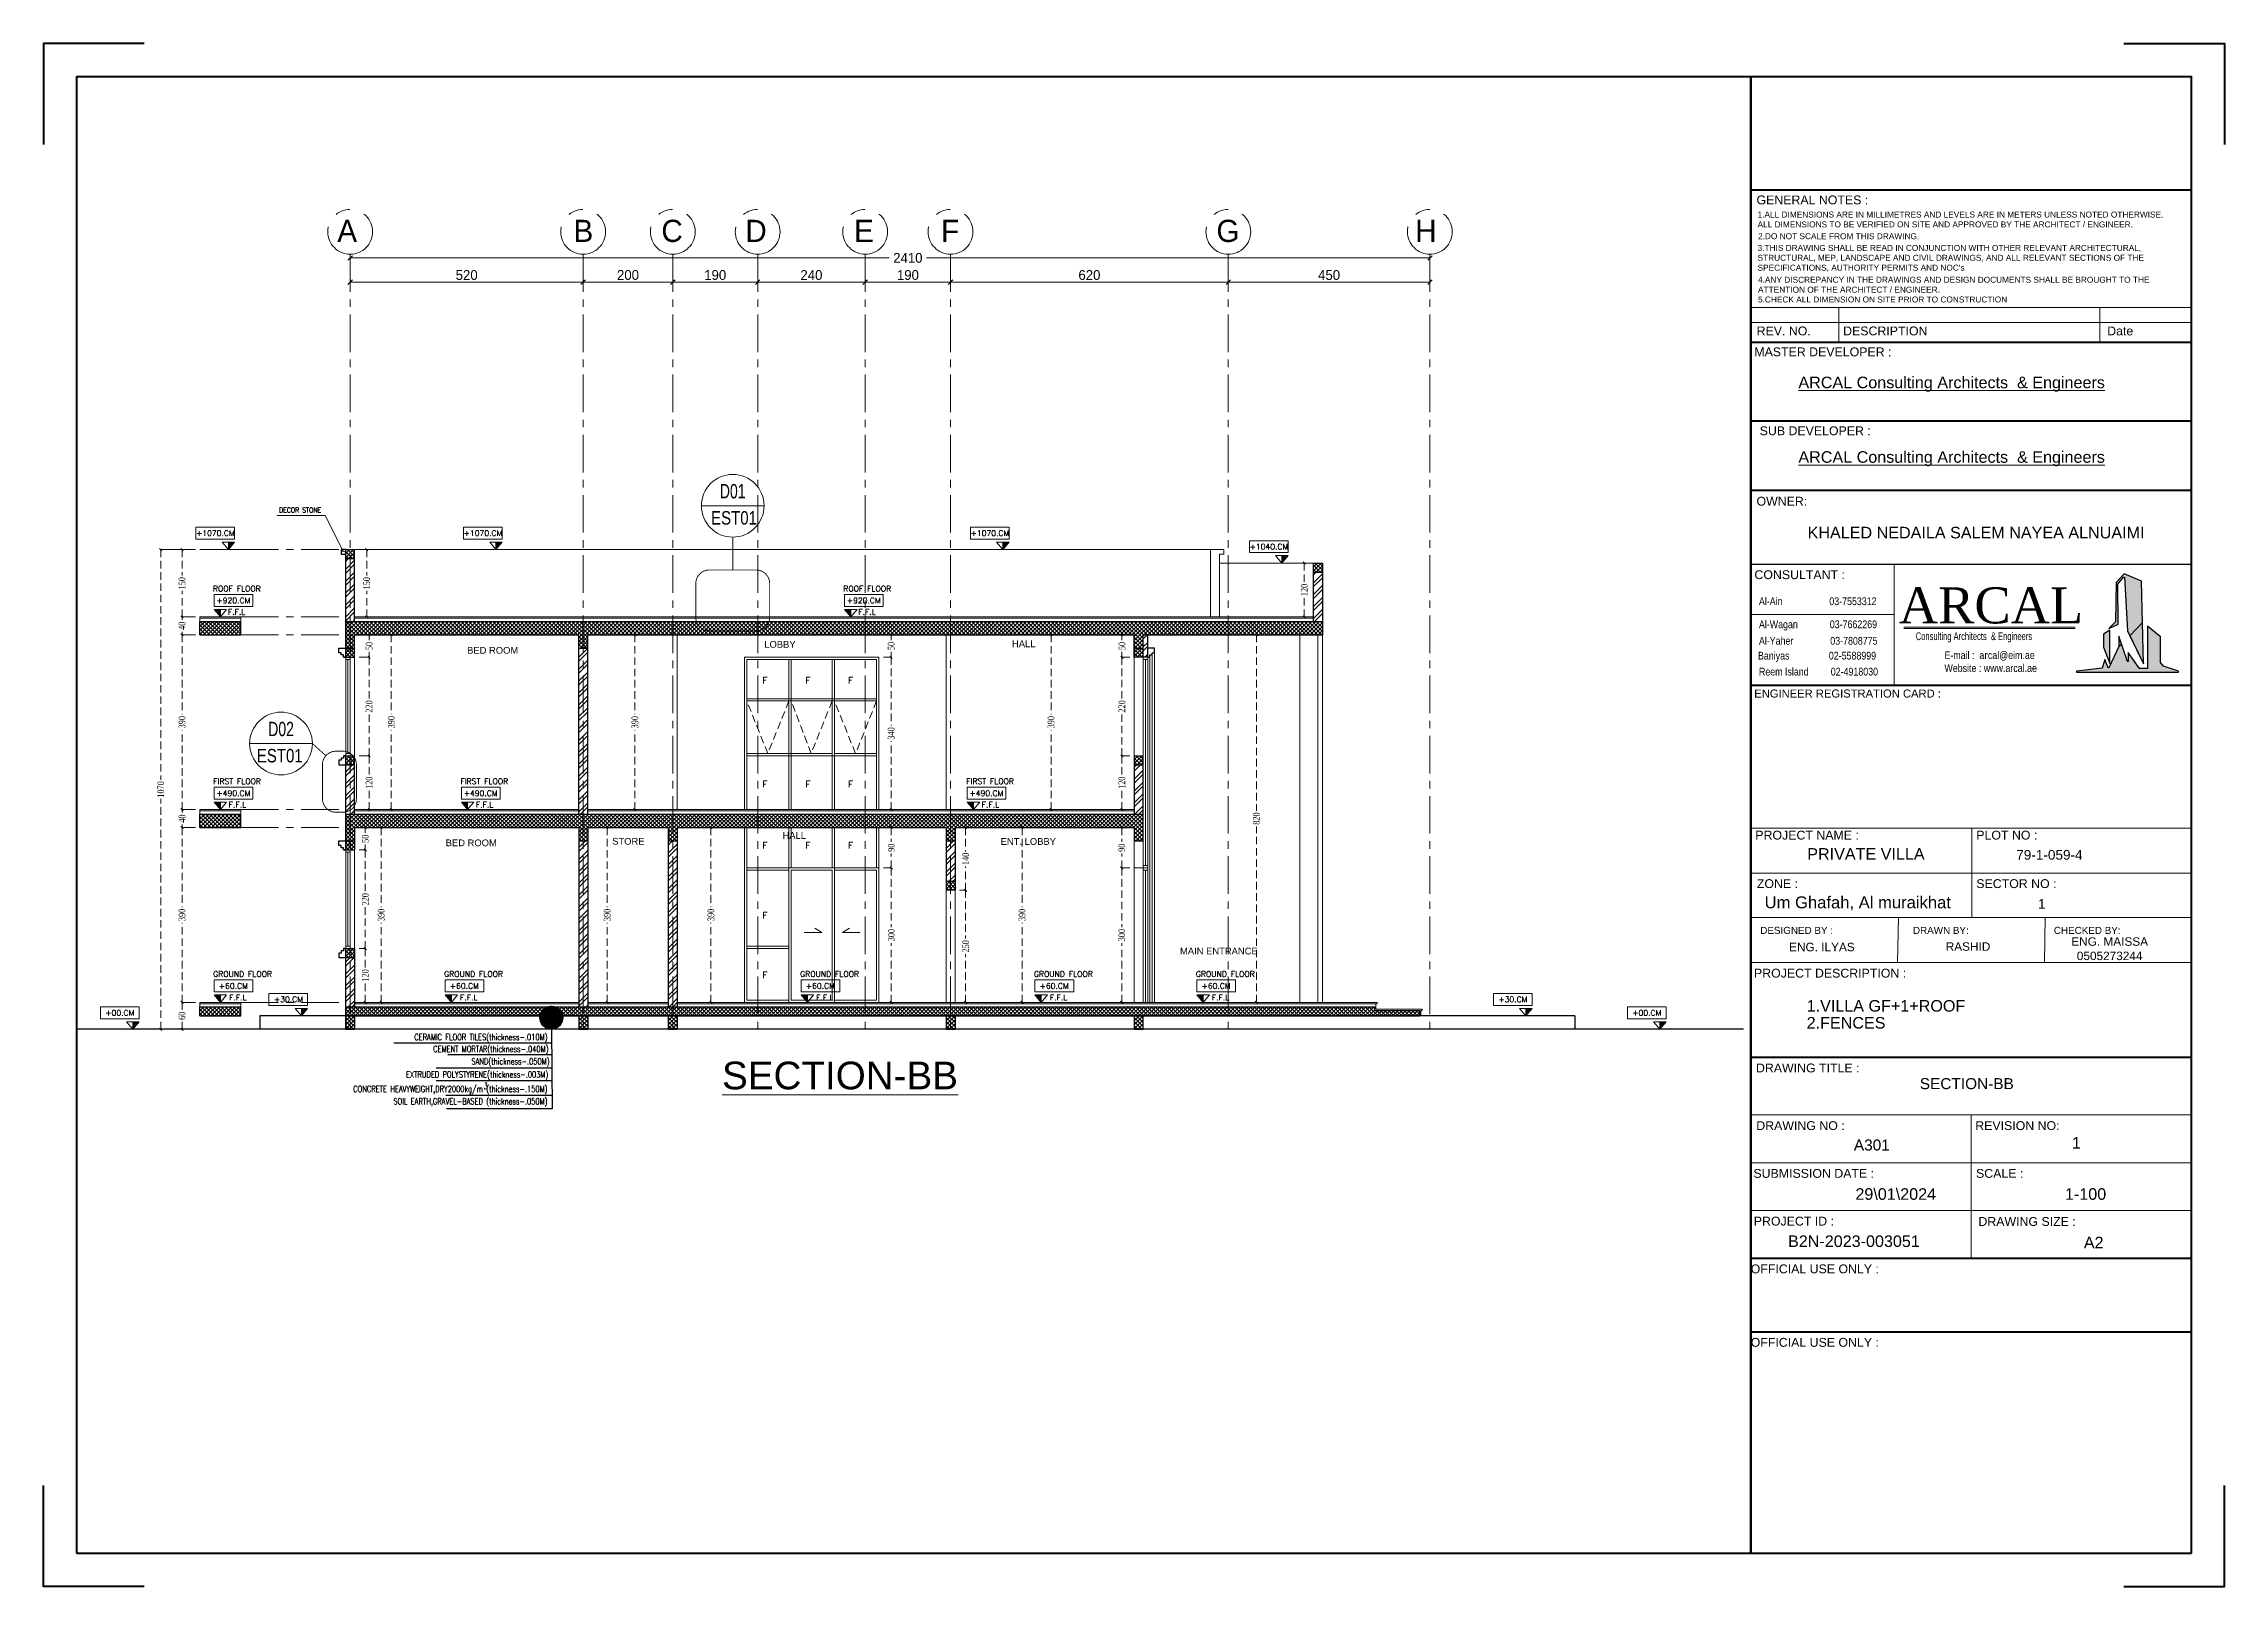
# Paper-space layout 'A301 SECTION-BB' of a CAD drawing. Header units: inches. Extents: x -28.3 to 31.1, y -4.2 to 37.8.
# The model-space entities are those that its viewports show. They can reach past a viewport. Long polylines and large blocks are cut down to what shows.
import ezdxf
from ezdxf.enums import TextEntityAlignment as Align

# ---------------------------------------------------------------- set-up
doc = ezdxf.new("R2010")
doc.units = ezdxf.units.IN
doc.header["$MEASUREMENT"] = 0
doc.header["$PDMODE"] = 98
for name, pattern in [('CENTER', [2, 1.25, -0.25, 0.25, -0.25]), ('CENTERX2', [4, 2.5, -0.5, 0.5, -0.5]), ('DASHED2', [0.375, 0.25, -0.125]), ('HIDDEN', [0.375, 0.25, -0.125]), ('XA-1F-PLAN$0$DASHED2', [0.375, 0.25, -0.125])]:
    doc.linetypes.add(name, pattern=pattern)
doc.layers.get('0').update_dxf_attribs({"lineweight": 5})
doc.layers.get('Defpoints').update_dxf_attribs({"lineweight": 5})
for name, color, linetype, lineweight in [('A-ELEVATION TAG', 230, 'Continuous', 5), ('A-FINISHING', 2, 'Continuous', 5), ('A-LEVEL TEXT', 3, 'Continuous', 5), ('A-WINDOW NO.Tag.', 6, 'Continuous', 0), ('AXIS DIMENSION', 8, 'Continuous', 5), ('BORDER A2', 7, 'Continuous', 50), ('DETAILS TAG', 8, 'Continuous', 5), ('dim', 1, 'Continuous', 9), ('DOOR', 1, 'Continuous', 5), ('ELEVATION 00', 7, 'Continuous', 30), ('ELEVATION 03', 2, 'Continuous', 13), ('ELEVATION 04', 1, 'Continuous', 9), ('ELEVATION WINDOW', 5, 'Continuous', 5), ('FINISH', 3, 'Continuous', 9), ('GENERAL TEXT', 4, 'Continuous', 5), ('HATCH', 15, 'Continuous', 0), ('IN LINE', 7, 'Continuous', 0), ('INSERT TEXT', 1, 'Continuous', 0), ('K', 12, 'Continuous', 15), ('LEVEL SYMBOL', 8, 'Continuous', 5), ('LEVELS', 251, 'Continuous', 5), ('ROOMS DIMENSION', 3, 'Continuous', 5), ('TAG ELEVATIONS DETAIL', 8, 'Continuous', 9), ('TAG SPOT DETAIL', 8, 'HIDDEN', 9), ('TEXT', 255, 'Continuous', 5), ('WALL PROPOSED', 7, 'Continuous', 30), ('WINDOWS', 5, 'Continuous', 5)]:
    doc.layers.add(name, color=color, linetype=linetype, lineweight=lineweight)
doc.layers.add('AXIES', color=7, linetype='CENTER', lineweight=0, true_color=0x949596)
doc.styles.add('002-F.FLOOR PLAN$0$xref plans$0$ATTRIBUTE', font='BKANT.TTF')
doc.styles.add('A0$0$002-F.FLOOR PLAN$0$xref plans$0$ATTRIBUTE', font='BKANT.TTF')
doc.styles.add('Arcan Template Sheet A1$0$banda$0$BANDA AD-0705$0$ZFP', font='swiss.ttf')
doc.styles.add('Arial', font='arial.ttf')
doc.styles.add('ARIAL-GRID', font='arial.ttf', dxfattribs={"width": 0.7, "height": 320})
doc.styles.add('ARIAL-TITLE', font='arialbd.ttf')
doc.styles.add('ATT', font='swissc.ttf')
doc.styles.add('COMP', font='complex_.ttf')
doc.styles.add('MAIN', font='')
doc.styles.add('ROMAND', font='ROMAND.SHX', dxfattribs={"width": 0.8, "height": 0.18})
doc.styles.add('ROMANS', font='romans.shx', dxfattribs={"width": 0.7})
doc.styles.add('S5', font='ROMANS.shx', dxfattribs={"width": 0.7, "height": 0.2})
doc.styles.add('ST', font='times.ttf', dxfattribs={"width": 0.8})
doc.styles.get("Standard").update_dxf_attribs({"font": 'arial.ttf'})
doc.styles.add('TEXTN', font='arial.ttf', dxfattribs={"height": 0.2})
doc.styles.add('TEXTS', font='arial.ttf', dxfattribs={"width": 0.8})
doc.styles.get('MAIN').set_extended_font_data('Shonar Bangla')
doc.dimstyles.new('MFS-AXIS', dxfattribs={"dimtxt": 0.22, "dimasz": 0.1, "dimexe": 0, "dimexo": 0.15, "dimgap": 0.05, "dimtad": 1, "dimdec": 0, "dimlfac": 100, "dimzin": 0, "dimdsep": 46, "dimtxsty": 'MAIN', "dimblk": 'OBLIQUE', "dimcen": 0.09, "dimclrd": 1, "dimclre": 1, "dimclrt": 2, "dimadec": 0, "dimazin": 0, "dimtfac": 1, "dimtdec": 0, "dimtix": 1, "dimtofl": 0, "dimtmove": 2, "dimatfit": 3, "dimldrblk": 'OBLIQUE', "dimfxl": 0.05, "dimfxlon": 1, "dimtolj": 1, "dimtzin": 0, "dimlwd": -1, "dimarcsym": 1})
doc.dimstyles.new('RASH PLAN', dxfattribs={"dimtxt": 0.15, "dimasz": 0.05, "dimexe": 0, "dimexo": 0.1, "dimgap": 0.05, "dimtad": 0, "dimdec": 0, "dimlfac": 100, "dimzin": 0, "dimdsep": 46, "dimtxsty": 'ST', "dimblk": 'OBLIQUE', "dimcen": 0.09, "dimclrd": 200, "dimclre": 6, "dimclrt": 1, "dimadec": 0, "dimazin": 0, "dimtfac": 1, "dimtdec": 0, "dimtmove": 1, "dimatfit": 3, "dimldrblk": 'OBLIQUE', "dimfxl": 0, "dimtolj": 1, "dimtzin": 0, "dimlwd": -1, "dimlwe": -1, "dimarcsym": 0})

psp = doc.layouts.new('A301 SECTION-BB')

# ---------------------------------------------------------------- texts
at = {"layer": 'INSERT TEXT', "style": 'Arial'}
psp.add_text('SECTION-BB', height=0.3, dxfattribs=at).set_placement((24.102, 9.529), align=Align.MIDDLE_CENTER)
psp.add_text('A301', height=0.3, dxfattribs=at).set_placement((21.026, 7.709))

msp = doc.modelspace()

# ---------------------------------------------------------------- texts
at = {"color": 3, "style": 'COMP'}
for p in [(608.01, 21.659, -0.238), (608.97, 21.659, -0.238), (609.921, 21.659, -0.238), (608.01, 19.342, -0.238), (608.97, 19.342, -0.238), (609.921, 19.342, -0.238), (608.01, 17.975, -0.238), (608.97, 17.975, -0.238), (609.921, 17.975, -0.238), (608.01, 16.415, -0.238), (608.01, 15.083, -0.238)]:
    msp.add_attdef('F', text='0', height=0.141, dxfattribs=at).set_placement(p, align=Align.MIDDLE)
at = {"layer": 'A-ELEVATION TAG', "style": 'Arial'}
msp.add_text('%%USECTION-BB', height=0.61699, dxfattribs=at).set_placement((607.051, 12.534))
at = {"layer": 'AXIES', "linetype": 'CENTERX2', "style": 'A0$0$002-F.FLOOR PLAN$0$xref plans$0$ATTRIBUTE'}
for s, p in [('A', (598.463, 31.438)), ('B', (603.736, 31.438)), ('C', (605.697, 31.438)), ('D', (607.571, 31.438)), ('E', (609.997, 31.438)), ('F', (611.94, 31.438)), ('G', (618.087, 31.438)), ('H', (622.523, 31.438))]:
    msp.add_text(s, height=0.495, dxfattribs=at).set_placement(p)
at = {"layer": 'GENERAL TEXT'}
for s, p in [('LOBBY', (607.994, 22.386)), ('STORE', (604.599, 17.993)), ('HALL', (608.402, 18.121)), ('ENT. LOBBY', (613.271, 17.988)), ('MAIN ENTRANCE', (617.274, 15.543))]:
    msp.add_text(s, height=0.15, dxfattribs=at).set_placement(p)
at = {"layer": 'GENERAL TEXT', "char_height": 0.15}
for s, insert, attachment_point in [('\\A1;\\pxqc;BED ROOM', (601.361, 22.327), 4), ('\\A1;\\pxqc;HALL', (613.524, 22.473), 4), ('\\A1;\\pxqc;BED ROOM', (601.453, 18.108), 2)]:
    msp.add_mtext(s, dxfattribs=dict(at, insert=insert, attachment_point=attachment_point))
at = {"layer": 'TEXT', "style": 'ROMAND', "width": 0.75}
msp.add_text('DECOR STONE', height=0.11412, dxfattribs=at).set_placement((597.166, 25.4))

# ---------------------------------------------------------------- blocks, each defined once
blk = doc.blocks.new('dfgdfgdbgdeg')
at = {"layer": 'K', "lineweight": -3, "true_color": 0x991b1e}
h = blk.add_hatch(color=244, dxfattribs=at)
h.paths.add_polyline_path([(-376.229, -98.757), (-376.699, -98.562), (-376.92, -98.796), (-376.942, -99.863), (-377.123, -100.048), (-376.867, -99.93), (-376.87, -98.841), (-376.721, -98.651), (-376.693, -98.651), (-376.61, -100.111), (-376.545, -100.244), (-376.202, -99.882)])
h.paths.add_polyline_path([(-376.849, -100.254), (-376.849, -100.538), (-376.773, -100.478)])
h.paths.add_polyline_path([(-377.089, -100.094), (-377.262, -100.204), (-377.262, -100.557), (-377.089, -101.005)])
at = {"layer": 'K', "lineweight": -3}
h = blk.add_hatch(color=7, dxfattribs=at)
h.paths.add_polyline_path([(-375.709, -100.272), (-376.065, -99.988), (-376.065, -101.135), (-376.281, -101.135), (-376.592, -100.699), (-376.592, -100.945), (-376.613, -100.945), (-376.773, -100.478), (-376.849, -100.538), (-377.123, -101.123), (-377.141, -101.123), (-377.227, -100.888), (-377.301, -101.126), (-378.003, -101.21), (-378.003, -101.24), (-375.218, -101.24), (-375.218, -101.211), (-375.635, -101.07), (-375.709, -100.972)])
h.paths.add_polyline_path([(-376.175, -101.008), (-376.202, -99.882), (-376.545, -100.244)])
at = {"color": 7, "lineweight": 30, "true_color": 0xffffff}
for points in [[(-376.229, -98.757), (-376.699, -98.562), (-376.92, -98.796), (-376.942, -99.863), (-377.123, -100.048), (-376.867, -99.93), (-376.87, -98.841), (-376.721, -98.651), (-376.693, -98.651), (-376.61, -100.111), (-376.545, -100.244), (-376.202, -99.882), (-376.229, -98.757)], [(-377.089, -100.094), (-377.262, -100.204), (-377.262, -100.557), (-377.089, -101.005), (-377.089, -100.094)], [(-376.849, -100.254), (-376.849, -100.538), (-376.773, -100.478), (-376.849, -100.254)], [(-376.175, -101.008), (-376.202, -99.882), (-376.545, -100.244), (-376.175, -101.008)]]:
    blk.add_lwpolyline(points, close=True, dxfattribs=at)
at = {"color": 7, "true_color": 0xffffff}
blk.add_lwpolyline([(-375.709, -100.272), (-376.065, -99.988), (-376.065, -101.135), (-376.281, -101.135), (-376.592, -100.699), (-376.592, -100.945), (-376.613, -100.945), (-376.773, -100.478), (-376.849, -100.538), (-377.123, -101.123), (-377.141, -101.123), (-377.227, -100.888), (-377.301, -101.126), (-378.003, -101.21), (-378.003, -101.24), (-375.218, -101.24), (-375.218, -101.211), (-375.635, -101.07), (-375.709, -100.972), (-375.709, -100.272)], close=True, dxfattribs=at)
at = {"layer": 'K', "color": 7, "lineweight": -3}
for p, q in [((-376.92, -98.796), (-376.942, -99.863)), ((-376.867, -99.93), (-376.87, -98.841)), ((-376.693, -98.651), (-376.61, -100.111)), ((-376.175, -101.008), (-376.229, -98.757)), ((-377.089, -100.094), (-377.262, -100.204)), ((-377.262, -100.204), (-377.262, -100.557)), ((-376.942, -99.863), (-377.123, -100.048)), ((-377.123, -100.048), (-376.867, -99.93)), ((-377.089, -101.005), (-377.089, -100.094)), ((-376.613, -100.945), (-376.849, -100.254)), ((-376.849, -100.254), (-376.849, -100.538)), ((-376.61, -100.111), (-376.175, -101.008)), ((-376.545, -100.244), (-376.202, -99.882)), ((-375.709, -100.272), (-376.065, -99.988)), ((-376.065, -99.988), (-376.065, -101.135)), ((-375.709, -100.972), (-375.709, -100.272)), ((-377.227, -100.888), (-377.301, -101.126)), ((-377.262, -100.557), (-377.089, -101.005)), ((-377.141, -101.123), (-377.227, -100.888)), ((-376.849, -100.538), (-377.123, -101.123)), ((-376.849, -100.538), (-376.773, -100.478)), ((-376.592, -100.945), (-376.613, -100.945)), ((-376.281, -101.135), (-376.592, -100.699)), ((-376.592, -100.699), (-376.592, -100.945)), ((-375.635, -101.07), (-375.709, -100.972)), ((-377.301, -101.126), (-378.003, -101.21)), ((-378.003, -101.24), (-375.218, -101.24)), ((-377.123, -101.123), (-377.141, -101.123)), ((-376.065, -101.135), (-376.281, -101.135)), ((-375.218, -101.211), (-375.635, -101.07))]:
    blk.add_line(p, q, dxfattribs=at)
blk = doc.blocks.new('A2-SHEET')
for p, q in [((50.406, 27.832), (50.406, 24.532)), ((46.5, 26.459), (50.406, 26.459)), ((50.671, 26.115), (55.339, 26.115)), ((50.671, 26.075), (55.339, 26.075))]:
    blk.add_line(p, q)
at = {"layer": 'BORDER A2'}
for p, q in [((46.5, 38.016), (58.5, 38.016)), ((46.5, 33.877), (58.496, 33.877)), ((46.504, 31.728), (58.5, 31.728)), ((58.5, 29.832), (46.5, 29.832)), ((46.5, 24.532), (58.5, 24.532)), ((46.5, 14.403), (58.5, 14.403)), ((46.5, 8.933), (58.5, 8.933)), ((46.5, 6.933), (58.5, 6.933))]:
    blk.add_line(p, q, dxfattribs=at)
at = {"layer": 'BORDER A2', "lineweight": -3}
blk.add_line((46.5, 24.532), (58.5, 24.532), dxfattribs=at)
at = {"layer": 'BORDER A2'}
for points in [[(2.743, 42), (0, 42), (0, 39.257)], [(56.657, 42), (59.4, 42), (59.4, 39.257)], [(2.743, 0), (0, 0), (0, 2.743)], [(56.657, 0), (59.4, 0), (59.4, 2.743)]]:
    blk.add_lwpolyline(points, dxfattribs=at)
for points in [[(0.9, 0.9), (46.5, 0.9), (46.5, 41.1), (0.9, 41.1)], [(58.5, 0.9), (58.5, 41.1), (46.5, 41.1), (46.5, 0.9)]]:
    blk.add_lwpolyline(points, close=True, dxfattribs=at)
at = {"layer": 'IN LINE'}
for p, q in [((58.496, 34.818), (46.5, 34.818)), ((48.902, 33.877), (48.902, 34.818)), ((56.004, 33.877), (56.004, 34.818)), ((58.496, 34.408), (46.5, 34.408)), ((46.5, 27.832), (58.5, 27.832)), ((46.52, 20.645), (58.5, 20.645)), ((52.52, 20.645), (52.52, 18.206)), ((46.52, 19.42), (58.52, 19.42)), ((46.52, 18.206), (58.52, 18.206)), ((50.5, 16.984), (50.52, 18.206)), ((54.5, 16.984), (54.52, 18.206)), ((46.5, 16.984), (58.5, 16.984)), ((46.5, 12.833), (58.5, 12.833)), ((52.5, 12.833), (52.5, 8.933)), ((46.5, 11.533), (58.5, 11.533)), ((46.5, 10.233), (58.5, 10.233)), ((46.5, 8.933), (58.5, 8.933))]:
    blk.add_line(p, q, dxfattribs=at)
at = {"layer": 'IN LINE', "lineweight": -3}
blk.add_line((46.5, 27.832), (58.5, 27.832), dxfattribs=at)
at = {"layer": 'K', "lineweight": -3}
blk.add_line((55.369, 24.914), (55.369, 24.884), dxfattribs=at)
blk.add_blockref('dfgdfgdbgdeg', (433.372, 126.125))
at = {"color": 3, "attachment_point": 1, "style": 'Arial'}
for s, insert, char_height, width in [('1.ALL DIMENSIONS ARE IN MILLIMETRES AND LEVELS ARE IN METERS UNLESS NOTED OTHERWISE. ALL DIMENSIONS TO BE VERIFIED ON SITE AND APPROVED BY THE ARCHITECT / ENGINEER.', (46.685, 37.428), 0.161637, 11.35191), ('2.DO NOT SCALE FROM THIS DRAWING.', (46.697, 36.838), 0.16164, 5.30091), ("3.THIS DRAWING SHALL BE READ IN CONJUNCTION WITH OTHER RELEVANT ARCHITECTURAL, STRUCTURAL, MEP, LANDSCAPE AND CIVIL DRAWINGS, AND ALL RELEVANT SECTIONS OF THE SPECIFICATIONS, AUTHORITY PERMITS AND NOC's", (46.685, 36.52), 0.161637, 11.9682), ('4.ANY DISCREPANCY IN THE DRAWINGS AND DESIGN DOCUMENTS SHALL BE BROUGHT TO THE ATTENTION OF THE ARCHITECT / ENGINEER.', (46.697, 35.652), 0.161637, 11.70068), ('5.CHECK ALL DIMENSION ON SITE PRIOR TO CONSTRUCTION', (46.697, 35.115), 0.16164, 8.0402)]:
    blk.add_mtext(s, dxfattribs=dict(at, insert=insert, char_height=char_height, width=width))
at = {"layer": 'INSERT TEXT', "style": 'Arial'}
for p in [(47.797, 32.619), (47.797, 30.589)]:
    blk.add_text('%%UARCAL Consulting Architects  & Engineers', height=0.3144, dxfattribs=at).set_placement(p)
for s, height, p in [('KHALED NEDAILA SALEM NAYEA ALNUAIMI', 0.3144, (52.636, 28.688)), ('PRIVATE VILLA', 0.3144, (49.637, 19.94)), ('79-1-059-4', 0.2642, (54.634, 19.915)), ('Um Ghafah, Al muraikhat', 0.32358, (49.414, 18.622)), ('1', 0.264, (54.427, 18.579)), ('ENG. ILYAS', 0.2304, (48.437, 17.406)), ('RASHID', 0.2304, (52.417, 17.419)), ('ENG. MAISSA', 0.2304, (56.275, 17.555)), ('0505273244', 0.2304, (56.275, 17.165)), ('1.VILLA GF+1+ROOF', 0.3144, (50.182, 15.804)), ('1', 0.314, (55.366, 12.074)), ('29\\01\\2024', 0.3144, (50.448, 10.681)), ('1-100', 0.3144, (55.619, 10.681)), ('B2N-2023-003051', 0.3144, (49.309, 9.397)), ('A2', 0.3144, (55.84, 9.361))]:
    blk.add_text(s, height=height, dxfattribs=at).set_placement(p, align=Align.MIDDLE_CENTER)
blk.add_text('2.FENCES', height=0.3144, dxfattribs=at).set_placement((48.022, 15.343), align=Align.MIDDLE_LEFT)
at = {"layer": 'K', "lineweight": -3}
for s, insert, char_height, width, attachment_point, style in [('{\\C256;Al-Ain  \\C7;                 03-7553312}', (46.722, 26.925), 0.21048, 4.81931, 1, 'ATT'), ('{\\fGeorgia|b0|i0|c178|p18;\\C244;\\c1973145;ARCAL}', (53.043, 26.7), 0.98091, 12.59545, 5, '002-F.FLOOR PLAN$0$xref plans$0$ATTRIBUTE'), ('{\\fArial|b0|i0|c0|p34;\\C7;Consulting Architects  & Engineers}', (50.994, 25.972), 0.21048, 5.12665, 1, 'ROMANS'), ('{\\C244;\\c1973145;E-mail :  a\\fArial|b0|i0|c178|p34;r\\fSwis721 Cn BT|b0|i0|c178|p34;cal@eim.ae                       \\PWebsite : www.arcal.ae}', (51.775, 25.456), 0.210481, 7.95446, 1, 'ATT')]:
    blk.add_mtext(s, dxfattribs=dict(at, insert=insert, char_height=char_height, width=width, attachment_point=attachment_point, style=style))
at = {"layer": 'K', "color": 7, "lineweight": -3, "char_height": 0.21048, "width": 4.81931, "attachment_point": 1, "style": 'ATT'}
for s, insert in [('\\pxr1.02589;{\\C7;Al-Wagan             03-7662269}', (46.722, 26.296)), ('{\\C7;Al-Yaher               03-7808775}', (46.722, 25.848)), ('{\\C0;Baniyas \\C1;               \\C7;02-5588999}', (46.696, 25.443)), ('{\\C7;Reem Island         02-4918030}', (46.722, 25.008))]:
    blk.add_mtext(s, dxfattribs=dict(at, insert=insert))
at = {"layer": 'TEXT', "style": 'Arial'}
for s, height, p in [('GENERAL NOTES :', 0.2406, (48.178, 37.745)), ('REV. NO.', 0.2406, (47.397, 34.178)), ('DESCRIPTION', 0.2406, (50.164, 34.178)), ('Date', 0.2406, (56.563, 34.178)), ('MASTER DEVELOPER :', 0.2406, (48.464, 33.609)), ('SUB DEVELOPER :', 0.2406, (48.256, 31.46)), ('OWNER:', 0.2406, (47.347, 29.542)), ('ENGINEER REGISTRATION CARD :', 0.21836, (49.136, 24.307)), ('PROJECT NAME :', 0.2406, (48.033, 20.452)), ('PLOT NO :', 0.2406, (53.473, 20.452)), ('ZONE :', 0.2406, (47.226, 19.131)), ('SECTOR NO :', 0.2406, (53.735, 19.131)), ('DESIGNED BY :', 0.192, (47.749, 17.859)), ('DRAWN BY: ', 0.192, (51.714, 17.859)), ('CHECKED BY: ', 0.192, (55.701, 17.859)), ('PROJECT DESCRIPTION :', 0.2406, (48.66, 16.694)), ('DRAWING TITLE :', 0.2406, (48.051, 14.113)), ('DRAWING NO :', 0.2406, (47.854, 12.543)), ('REVISION NO:', 0.2406, (53.762, 12.543)), ('SUBMISSION DATE :', 0.2406, (48.215, 11.243)), ('SCALE :', 0.2406, (53.28, 11.243)), ('PROJECT ID :', 0.2406, (47.674, 9.943)), ('DRAWING SIZE :', 0.2406, (54.026, 9.933)), ('OFFICIAL USE ONLY :', 0.2406, (48.244, 8.643)), ('OFFICIAL USE ONLY :', 0.2406, (48.244, 6.643))]:
    blk.add_text(s, height=height, dxfattribs=at).set_placement(p, align=Align.MIDDLE_CENTER)
at = {"layer": 'TEXT', "lineweight": -3, "style": 'Arcan Template Sheet A1$0$banda$0$BANDA AD-0705$0$ZFP'}
blk.add_text('CONSULTANT :', height=0.2406, dxfattribs=at).set_placement((47.832, 27.542), align=Align.MIDDLE_CENTER)
blk = doc.blocks.new('_Oblique')
at = {"color": 0, "lineweight": -2}
blk.add_line((-0.5, -0.5), (0.5, 0.5), dxfattribs=at)
blk = doc.blocks.new('*D587')
at = {"layer": 'Defpoints', "color": 0, "transparency": 16777216}
for p in [(594.997, 18.774), (595.397, 18.774, 1890.58), (595.397, 18.374, 1890.818)]:
    blk.add_point(p, dxfattribs=at)
at = {"layer": 'ROOMS DIMENSION', "color": 3, "transparency": 16777216}
for p, q in [((595.297, 18.774), (594.997, 18.774)), ((595.297, 18.374), (594.997, 18.374))]:
    blk.add_line(p, q, dxfattribs=at)
at = {"layer": 'ROOMS DIMENSION', "color": 3, "linetype": 'DASHED2', "transparency": 16777216}
for p, q in [((594.997, 18.774), (594.997, 18.708)), ((594.997, 18.374), (594.997, 18.44))]:
    blk.add_line(p, q, dxfattribs=at)
at = {"layer": 'ROOMS DIMENSION', "color": 3, "transparency": 16777216, "xscale": 0.05, "yscale": 0.05, "zscale": 0.05}
for p, rotation in [((594.997, 18.774), 90), ((594.997, 18.374), 270)]:
    blk.add_blockref('_Oblique', p, dxfattribs=dict(at, rotation=rotation))
at = {"layer": 'ROOMS DIMENSION', "color": 3, "transparency": 16777216, "insert": (594.997, 18.574), "char_height": 0.15, "attachment_point": 5, "rotation": 90, "style": 'ST'}
blk.add_mtext('\\A1;40', dxfattribs=at)
blk = doc.blocks.new('*D588')
at = {"layer": 'Defpoints', "color": 0, "transparency": 16777216}
for p in [(594.997, 14.474), (595.397, 14.474, 4307.863), (595.397, 13.874)]:
    blk.add_point(p, dxfattribs=at)
at = {"layer": 'ROOMS DIMENSION', "color": 3, "transparency": 16777216}
for p, q in [((595.297, 14.474), (594.997, 14.474)), ((595.297, 13.874), (594.997, 13.874))]:
    blk.add_line(p, q, dxfattribs=at)
at = {"layer": 'ROOMS DIMENSION', "color": 3, "linetype": 'DASHED2', "transparency": 16777216}
for p, q in [((594.997, 14.474), (594.997, 14.306)), ((594.997, 13.874), (594.997, 14.042))]:
    blk.add_line(p, q, dxfattribs=at)
at = {"layer": 'ROOMS DIMENSION', "color": 3, "transparency": 16777216, "xscale": 0.05, "yscale": 0.05, "zscale": 0.05}
for p, rotation in [((594.997, 14.474), 90), ((594.997, 13.874), 270)]:
    blk.add_blockref('_Oblique', p, dxfattribs=dict(at, rotation=rotation))
at = {"layer": 'ROOMS DIMENSION', "color": 3, "transparency": 16777216, "insert": (594.997, 14.174), "char_height": 0.15, "attachment_point": 5, "rotation": 90, "style": 'ST'}
blk.add_mtext('\\A1;60', dxfattribs=at)
blk = doc.blocks.new('*D589')
at = {"layer": 'Defpoints', "color": 0, "transparency": 16777216}
for p in [(594.997, 18.374), (595.397, 18.374, -0.002), (595.397, 14.474)]:
    blk.add_point(p, dxfattribs=at)
at = {"layer": 'ROOMS DIMENSION', "color": 3, "transparency": 16777216}
for p, q in [((595.297, 18.374), (594.997, 18.374)), ((595.297, 14.474), (594.997, 14.474))]:
    blk.add_line(p, q, dxfattribs=at)
at = {"layer": 'ROOMS DIMENSION', "color": 3, "linetype": 'DASHED2', "transparency": 16777216}
for p, q in [((594.997, 18.374), (594.997, 16.6)), ((594.997, 14.474), (594.997, 16.248))]:
    blk.add_line(p, q, dxfattribs=at)
at = {"layer": 'ROOMS DIMENSION', "color": 3, "transparency": 16777216, "xscale": 0.05, "yscale": 0.05, "zscale": 0.05}
for p, rotation in [((594.997, 18.374), 90), ((594.997, 14.474), 270)]:
    blk.add_blockref('_Oblique', p, dxfattribs=dict(at, rotation=rotation))
at = {"layer": 'ROOMS DIMENSION', "color": 3, "transparency": 16777216, "insert": (594.997, 16.424), "char_height": 0.15, "attachment_point": 5, "rotation": 90, "style": 'ST'}
blk.add_mtext('\\A1;390', dxfattribs=at)
blk = doc.blocks.new('*D590')
at = {"layer": 'Defpoints', "color": 0, "transparency": 16777216}
for p in [(594.997, 22.674), (595.397, 22.674, 0.475), (595.397, 18.774)]:
    blk.add_point(p, dxfattribs=at)
at = {"layer": 'ROOMS DIMENSION', "color": 3, "transparency": 16777216}
for p, q in [((595.297, 22.674), (594.997, 22.674)), ((595.297, 18.774), (594.997, 18.774))]:
    blk.add_line(p, q, dxfattribs=at)
at = {"layer": 'ROOMS DIMENSION', "color": 3, "linetype": 'DASHED2', "transparency": 16777216}
for p, q in [((594.997, 22.674), (594.997, 20.9)), ((594.997, 18.774), (594.997, 20.548))]:
    blk.add_line(p, q, dxfattribs=at)
at = {"layer": 'ROOMS DIMENSION', "color": 3, "transparency": 16777216, "xscale": 0.05, "yscale": 0.05, "zscale": 0.05}
for p, rotation in [((594.997, 22.674), 90), ((594.997, 18.774), 270)]:
    blk.add_blockref('_Oblique', p, dxfattribs=dict(at, rotation=rotation))
at = {"layer": 'ROOMS DIMENSION', "color": 3, "transparency": 16777216, "insert": (594.997, 20.724), "char_height": 0.15, "attachment_point": 5, "rotation": 90, "style": 'ST'}
blk.add_mtext('\\A1;390', dxfattribs=at)
blk = doc.blocks.new('*D591')
at = {"layer": 'Defpoints', "color": 0, "transparency": 16777216}
for p in [(594.997, 23.074), (595.397, 23.074, 1890.58), (595.397, 22.674, 1890.818)]:
    blk.add_point(p, dxfattribs=at)
at = {"layer": 'ROOMS DIMENSION', "color": 3, "transparency": 16777216}
for p, q in [((595.297, 23.074), (594.997, 23.074)), ((595.297, 22.674), (594.997, 22.674))]:
    blk.add_line(p, q, dxfattribs=at)
at = {"layer": 'ROOMS DIMENSION', "color": 3, "linetype": 'DASHED2', "transparency": 16777216}
for p, q in [((594.997, 23.074), (594.997, 23.008)), ((594.997, 22.674), (594.997, 22.74))]:
    blk.add_line(p, q, dxfattribs=at)
at = {"layer": 'ROOMS DIMENSION', "color": 3, "transparency": 16777216, "xscale": 0.05, "yscale": 0.05, "zscale": 0.05}
for p, rotation in [((594.997, 23.074), 90), ((594.997, 22.674), 270)]:
    blk.add_blockref('_Oblique', p, dxfattribs=dict(at, rotation=rotation))
at = {"layer": 'ROOMS DIMENSION', "color": 3, "transparency": 16777216, "insert": (594.997, 22.874), "char_height": 0.15, "attachment_point": 5, "rotation": 90, "style": 'ST'}
blk.add_mtext('\\A1;40', dxfattribs=at)
blk = doc.blocks.new('TAG-ELE-LVL')
at = {"layer": 'LEVEL SYMBOL'}
for p, q in [((-0.21, 0.35), (-0.21, 0.75)), ((-0.21, 0.75), (1.09, 0.75)), ((1.09, 0.35), (1.09, 0.75)), ((-0.21, 0.35), (1.09, 0.35)), ((0, 0), (0, 0.25))]:
    blk.add_line(p, q, dxfattribs=at)
blk.add_lwpolyline([(0, 0), (0.21, 0.25), (-0.21, 0.25)], close=True, dxfattribs=at)
blk.add_solid([(-0.21, 0.25), (0, 0), (0, 0.25)], dxfattribs=at)
at = {"layer": 'LEVEL SYMBOL', "style": 'TEXTN', "width": 0.75}
blk.add_attdef('-', (0.361, 0.07), '', height=0.175, dxfattribs=at)
at = {"layer": 'LEVELS', "color": 1, "style": 'TEXTS', "width": 0.75}
blk.add_attdef('FLOOR-NAME', text='', height=0.25, dxfattribs=at).set_placement((-0.21, 0.8), align=Align.BOTTOM_LEFT)
blk.add_attdef('LVL', text='', height=0.225, dxfattribs=at).set_placement((0.44, 0.55), align=Align.MIDDLE_CENTER)
blk = doc.blocks.new('*D592')
at = {"layer": 'Defpoints', "color": 0, "transparency": 16777216}
for p in [(594.521, 24.575), (595.398, 24.575, -2934.948), (595.397, 13.874, -7242.811)]:
    blk.add_point(p, dxfattribs=at)
at = {"layer": 'ROOMS DIMENSION', "color": 3, "transparency": 16777216}
for p, q in [((595.298, 24.575), (594.521, 24.575)), ((595.297, 13.874), (594.521, 13.874))]:
    blk.add_line(p, q, dxfattribs=at)
at = {"layer": 'ROOMS DIMENSION', "color": 3, "linetype": 'DASHED2', "transparency": 16777216}
for p, q in [((594.521, 24.575), (594.521, 19.438)), ((594.521, 13.874), (594.521, 19.011))]:
    blk.add_line(p, q, dxfattribs=at)
at = {"layer": 'ROOMS DIMENSION', "color": 3, "transparency": 16777216, "xscale": 0.05, "yscale": 0.05, "zscale": 0.05}
for p, rotation in [((594.521, 24.575), 90), ((594.521, 13.874), 270)]:
    blk.add_blockref('_Oblique', p, dxfattribs=dict(at, rotation=rotation))
at = {"layer": 'ROOMS DIMENSION', "color": 3, "transparency": 16777216, "insert": (594.521, 19.224), "char_height": 0.15, "attachment_point": 5, "rotation": 90, "style": 'ST'}
blk.add_mtext('\\A1;1070', dxfattribs=at)
blk = doc.blocks.new('*D593')
at = {"layer": 'Defpoints', "color": 0, "transparency": 16777216}
for p in [(594.997, 24.575), (595.398, 24.575), (595.397, 23.074)]:
    blk.add_point(p, dxfattribs=at)
at = {"layer": 'ROOMS DIMENSION', "color": 3, "transparency": 16777216}
for p, q in [((595.298, 24.575), (594.997, 24.575)), ((595.297, 23.074), (594.997, 23.074))]:
    blk.add_line(p, q, dxfattribs=at)
at = {"layer": 'ROOMS DIMENSION', "color": 3, "linetype": 'DASHED2', "transparency": 16777216}
for p, q in [((594.997, 24.575), (594.997, 23.994)), ((594.997, 23.074), (594.997, 23.655))]:
    blk.add_line(p, q, dxfattribs=at)
at = {"layer": 'ROOMS DIMENSION', "color": 3, "transparency": 16777216, "xscale": 0.05, "yscale": 0.05, "zscale": 0.05}
for p, rotation in [((594.997, 24.575), 90), ((594.997, 23.074), 270)]:
    blk.add_blockref('_Oblique', p, dxfattribs=dict(at, rotation=rotation))
at = {"layer": 'ROOMS DIMENSION', "color": 3, "transparency": 16777216, "insert": (594.997, 23.824), "char_height": 0.15, "attachment_point": 5, "rotation": 90, "style": 'ST'}
blk.add_mtext('\\A1;150', dxfattribs=at)
blk = doc.blocks.new('*D594')
at = {"layer": 'Defpoints', "color": 0, "transparency": 16777216}
for p in [(598.851, 19.974), (599.174, 19.974), (598.851, 18.774)]:
    blk.add_point(p, dxfattribs=at)
at = {"layer": 'ROOMS DIMENSION', "color": 3, "transparency": 16777216}
for p, q in [((598.951, 19.974), (599.174, 19.974)), ((598.951, 18.774), (599.174, 18.774))]:
    blk.add_line(p, q, dxfattribs=at)
at = {"layer": 'ROOMS DIMENSION', "color": 3, "linetype": 'DASHED2', "transparency": 16777216}
for p, q in [((599.174, 19.974), (599.174, 19.543)), ((599.174, 18.774), (599.174, 19.205))]:
    blk.add_line(p, q, dxfattribs=at)
at = {"layer": 'ROOMS DIMENSION', "color": 3, "transparency": 16777216, "xscale": 0.05, "yscale": 0.05, "zscale": 0.05}
for p, rotation in [((599.174, 19.974), 90), ((599.174, 18.774), 270)]:
    blk.add_blockref('_Oblique', p, dxfattribs=dict(at, rotation=rotation))
at = {"layer": 'ROOMS DIMENSION', "color": 3, "transparency": 16777216, "insert": (599.174, 19.374), "char_height": 0.15, "attachment_point": 5, "rotation": 90, "style": 'ST'}
blk.add_mtext('\\A1;120', dxfattribs=at)
blk = doc.blocks.new('*D599')
at = {"layer": 'Defpoints', "color": 0, "transparency": 16777216}
for p in [(620.048, 24.274), (620.253, 24.274), (620.252, 23.074)]:
    blk.add_point(p, dxfattribs=at)
at = {"layer": 'ROOMS DIMENSION', "color": 3, "transparency": 16777216}
for p, q in [((620.153, 24.274), (620.048, 24.274)), ((620.152, 23.074), (620.048, 23.074))]:
    blk.add_line(p, q, dxfattribs=at)
at = {"layer": 'ROOMS DIMENSION', "color": 3, "linetype": 'DASHED2', "transparency": 16777216}
for p, q in [((620.048, 24.274), (620.048, 23.843)), ((620.048, 23.074), (620.048, 23.505))]:
    blk.add_line(p, q, dxfattribs=at)
at = {"layer": 'ROOMS DIMENSION', "color": 3, "transparency": 16777216, "xscale": 0.05, "yscale": 0.05, "zscale": 0.05}
for p, rotation in [((620.048, 24.274), 90), ((620.048, 23.074), 270)]:
    blk.add_blockref('_Oblique', p, dxfattribs=dict(at, rotation=rotation))
at = {"layer": 'ROOMS DIMENSION', "color": 3, "transparency": 16777216, "insert": (620.048, 23.674), "char_height": 0.15, "attachment_point": 5, "rotation": 90, "style": 'ST'}
blk.add_mtext('\\A1;120', dxfattribs=at)
blk = doc.blocks.new('*D600')
at = {"layer": 'Defpoints', "color": 0, "transparency": 16777216}
for p in [(598.851, 24.575), (599.119, 24.575), (598.851, 23.074)]:
    blk.add_point(p, dxfattribs=at)
at = {"layer": 'ROOMS DIMENSION', "color": 3, "transparency": 16777216}
for p, q in [((598.951, 24.575), (599.119, 24.575)), ((598.951, 23.074), (599.119, 23.074))]:
    blk.add_line(p, q, dxfattribs=at)
at = {"layer": 'ROOMS DIMENSION', "color": 3, "linetype": 'DASHED2', "transparency": 16777216}
for p, q in [((599.119, 24.575), (599.119, 23.994)), ((599.119, 23.074), (599.119, 23.655))]:
    blk.add_line(p, q, dxfattribs=at)
at = {"layer": 'ROOMS DIMENSION', "color": 3, "transparency": 16777216, "xscale": 0.05, "yscale": 0.05, "zscale": 0.05}
for p, rotation in [((599.119, 24.575), 90), ((599.119, 23.074), 270)]:
    blk.add_blockref('_Oblique', p, dxfattribs=dict(at, rotation=rotation))
at = {"layer": 'ROOMS DIMENSION', "color": 3, "transparency": 16777216, "insert": (599.119, 23.824), "char_height": 0.15, "attachment_point": 5, "rotation": 90, "style": 'ST'}
blk.add_mtext('\\A1;150', dxfattribs=at)
blk = doc.blocks.new('*D601')
at = {"layer": 'Defpoints', "color": 0, "transparency": 16777216}
for p in [(598.851, 22.174), (599.174, 22.174), (598.851, 19.974)]:
    blk.add_point(p, dxfattribs=at)
at = {"layer": 'ROOMS DIMENSION', "color": 3, "transparency": 16777216}
for p, q in [((598.951, 22.174), (599.174, 22.174)), ((598.951, 19.974), (599.174, 19.974))]:
    blk.add_line(p, q, dxfattribs=at)
at = {"layer": 'ROOMS DIMENSION', "color": 3, "linetype": 'DASHED2', "transparency": 16777216}
for p, q in [((599.174, 22.174), (599.174, 21.252)), ((599.174, 19.974), (599.174, 20.896))]:
    blk.add_line(p, q, dxfattribs=at)
at = {"layer": 'ROOMS DIMENSION', "color": 3, "transparency": 16777216, "xscale": 0.05, "yscale": 0.05, "zscale": 0.05}
for p, rotation in [((599.174, 22.174), 90), ((599.174, 19.974), 270)]:
    blk.add_blockref('_Oblique', p, dxfattribs=dict(at, rotation=rotation))
at = {"layer": 'ROOMS DIMENSION', "color": 3, "transparency": 16777216, "insert": (599.174, 21.074), "char_height": 0.15, "attachment_point": 5, "rotation": 90, "style": 'ST'}
blk.add_mtext('\\A1;220', dxfattribs=at)
blk = doc.blocks.new('*D602')
at = {"layer": 'Defpoints', "color": 0, "transparency": 16777216}
for p in [(598.851, 22.674), (599.174, 22.674), (598.851, 22.174)]:
    blk.add_point(p, dxfattribs=at)
at = {"layer": 'ROOMS DIMENSION', "color": 3, "transparency": 16777216}
for p, q in [((598.951, 22.674), (599.174, 22.674)), ((598.951, 22.174), (599.174, 22.174))]:
    blk.add_line(p, q, dxfattribs=at)
at = {"layer": 'ROOMS DIMENSION', "color": 3, "linetype": 'DASHED2', "transparency": 16777216}
for p, q in [((599.174, 22.674), (599.174, 22.555)), ((599.174, 22.174), (599.174, 22.293))]:
    blk.add_line(p, q, dxfattribs=at)
at = {"layer": 'ROOMS DIMENSION', "color": 3, "transparency": 16777216, "xscale": 0.05, "yscale": 0.05, "zscale": 0.05}
for p, rotation in [((599.174, 22.674), 90), ((599.174, 22.174), 270)]:
    blk.add_blockref('_Oblique', p, dxfattribs=dict(at, rotation=rotation))
at = {"layer": 'ROOMS DIMENSION', "color": 3, "transparency": 16777216, "insert": (599.174, 22.424), "char_height": 0.15, "attachment_point": 5, "rotation": 90, "style": 'ST'}
blk.add_mtext('\\A1;50', dxfattribs=at)
blk = doc.blocks.new('*D603')
at = {"layer": 'Defpoints', "color": 0, "transparency": 16777216}
for p in [(598.851, 15.674), (599.089, 15.674), (598.851, 14.474)]:
    blk.add_point(p, dxfattribs=at)
at = {"layer": 'ROOMS DIMENSION', "color": 3, "transparency": 16777216}
for p, q in [((598.951, 15.674), (599.089, 15.674)), ((598.951, 14.474), (599.089, 14.474))]:
    blk.add_line(p, q, dxfattribs=at)
at = {"layer": 'ROOMS DIMENSION', "color": 3, "linetype": 'DASHED2', "transparency": 16777216}
for p, q in [((599.089, 15.674), (599.089, 15.243)), ((599.089, 14.474), (599.089, 14.905))]:
    blk.add_line(p, q, dxfattribs=at)
at = {"layer": 'ROOMS DIMENSION', "color": 3, "transparency": 16777216, "xscale": 0.05, "yscale": 0.05, "zscale": 0.05}
for p, rotation in [((599.089, 15.674), 90), ((599.089, 14.474), 270)]:
    blk.add_blockref('_Oblique', p, dxfattribs=dict(at, rotation=rotation))
at = {"layer": 'ROOMS DIMENSION', "color": 3, "transparency": 16777216, "insert": (599.089, 15.074), "char_height": 0.15, "attachment_point": 5, "rotation": 90, "style": 'ST'}
blk.add_mtext('\\A1;120', dxfattribs=at)
blk = doc.blocks.new('*D604')
at = {"layer": 'Defpoints', "color": 0, "transparency": 16777216}
for p in [(598.851, 17.874), (599.089, 17.874), (598.851, 15.674)]:
    blk.add_point(p, dxfattribs=at)
at = {"layer": 'ROOMS DIMENSION', "color": 3, "transparency": 16777216}
for p, q in [((598.951, 17.874), (599.089, 17.874)), ((598.951, 15.674), (599.089, 15.674))]:
    blk.add_line(p, q, dxfattribs=at)
at = {"layer": 'ROOMS DIMENSION', "color": 3, "linetype": 'DASHED2', "transparency": 16777216}
for p, q in [((599.089, 17.874), (599.089, 16.952)), ((599.089, 15.674), (599.089, 16.596))]:
    blk.add_line(p, q, dxfattribs=at)
at = {"layer": 'ROOMS DIMENSION', "color": 3, "transparency": 16777216, "xscale": 0.05, "yscale": 0.05, "zscale": 0.05}
for p, rotation in [((599.089, 17.874), 90), ((599.089, 15.674), 270)]:
    blk.add_blockref('_Oblique', p, dxfattribs=dict(at, rotation=rotation))
at = {"layer": 'ROOMS DIMENSION', "color": 3, "transparency": 16777216, "insert": (599.089, 16.774), "char_height": 0.15, "attachment_point": 5, "rotation": 90, "style": 'ST'}
blk.add_mtext('\\A1;220', dxfattribs=at)
blk = doc.blocks.new('*D605')
at = {"layer": 'Defpoints', "color": 0, "transparency": 16777216}
for p in [(598.851, 18.374), (599.089, 18.374), (598.851, 17.874)]:
    blk.add_point(p, dxfattribs=at)
at = {"layer": 'ROOMS DIMENSION', "color": 3, "transparency": 16777216}
for p, q in [((598.951, 18.374), (599.089, 18.374)), ((598.951, 17.874), (599.089, 17.874))]:
    blk.add_line(p, q, dxfattribs=at)
at = {"layer": 'ROOMS DIMENSION', "color": 3, "linetype": 'DASHED2', "transparency": 16777216}
for p, q in [((599.089, 18.374), (599.089, 18.255)), ((599.089, 17.874), (599.089, 17.993))]:
    blk.add_line(p, q, dxfattribs=at)
at = {"layer": 'ROOMS DIMENSION', "color": 3, "transparency": 16777216, "xscale": 0.05, "yscale": 0.05, "zscale": 0.05}
for p, rotation in [((599.089, 18.374), 90), ((599.089, 17.874), 270)]:
    blk.add_blockref('_Oblique', p, dxfattribs=dict(at, rotation=rotation))
at = {"layer": 'ROOMS DIMENSION', "color": 3, "transparency": 16777216, "insert": (599.089, 18.124), "char_height": 0.15, "attachment_point": 5, "rotation": 90, "style": 'ST'}
blk.add_mtext('\\A1;50', dxfattribs=at)
blk = doc.blocks.new('*D606')
at = {"layer": 'Defpoints', "color": 0, "transparency": 16777216}
for p in [(616.252, 17.474), (615.973, 14.474), (616.252, 14.474)]:
    blk.add_point(p, dxfattribs=at)
at = {"layer": 'ROOMS DIMENSION', "color": 3, "transparency": 16777216}
for p, q in [((616.152, 17.474), (615.973, 17.474)), ((616.152, 14.474), (615.973, 14.474))]:
    blk.add_line(p, q, dxfattribs=at)
at = {"layer": 'ROOMS DIMENSION', "color": 3, "linetype": 'DASHED2', "transparency": 16777216}
for p, q in [((615.973, 17.474), (615.973, 16.15)), ((615.973, 14.474), (615.973, 15.798))]:
    blk.add_line(p, q, dxfattribs=at)
at = {"layer": 'ROOMS DIMENSION', "color": 3, "transparency": 16777216, "xscale": 0.05, "yscale": 0.05, "zscale": 0.05}
for p, rotation in [((615.973, 17.474), 90), ((615.973, 14.474), 270)]:
    blk.add_blockref('_Oblique', p, dxfattribs=dict(at, rotation=rotation))
at = {"layer": 'ROOMS DIMENSION', "color": 3, "transparency": 16777216, "insert": (615.973, 15.974), "char_height": 0.15, "attachment_point": 5, "rotation": 90, "style": 'ST'}
blk.add_mtext('\\A1;300', dxfattribs=at)
blk = doc.blocks.new('*D607')
at = {"layer": 'Defpoints', "color": 0, "transparency": 16777216}
for p in [(615.973, 18.374), (616.252, 18.374), (616.252, 17.474)]:
    blk.add_point(p, dxfattribs=at)
at = {"layer": 'ROOMS DIMENSION', "color": 3, "transparency": 16777216}
for p, q in [((616.152, 18.374), (615.973, 18.374)), ((616.152, 17.474), (615.973, 17.474))]:
    blk.add_line(p, q, dxfattribs=at)
at = {"layer": 'ROOMS DIMENSION', "color": 3, "linetype": 'DASHED2', "transparency": 16777216}
for p, q in [((615.973, 18.374), (615.973, 18.056)), ((615.973, 17.474), (615.973, 17.792))]:
    blk.add_line(p, q, dxfattribs=at)
at = {"layer": 'ROOMS DIMENSION', "color": 3, "transparency": 16777216, "xscale": 0.05, "yscale": 0.05, "zscale": 0.05}
for p, rotation in [((615.973, 18.374), 90), ((615.973, 17.474), 270)]:
    blk.add_blockref('_Oblique', p, dxfattribs=dict(at, rotation=rotation))
at = {"layer": 'ROOMS DIMENSION', "color": 3, "transparency": 16777216, "insert": (615.973, 17.924), "char_height": 0.15, "attachment_point": 5, "rotation": 90, "style": 'ST'}
blk.add_mtext('\\A1;90', dxfattribs=at)
blk = doc.blocks.new('*D608')
at = {"layer": 'Defpoints', "color": 0, "transparency": 16777216}
for p in [(612.252, 16.974), (612.252, 14.474), (612.489, 14.474)]:
    blk.add_point(p, dxfattribs=at)
at = {"layer": 'ROOMS DIMENSION', "color": 3, "transparency": 16777216}
for p, q in [((612.352, 16.974), (612.489, 16.974)), ((612.352, 14.474), (612.489, 14.474))]:
    blk.add_line(p, q, dxfattribs=at)
at = {"layer": 'ROOMS DIMENSION', "color": 3, "linetype": 'DASHED2', "transparency": 16777216}
for p, q in [((612.489, 16.974), (612.489, 15.902)), ((612.489, 14.474), (612.489, 15.546))]:
    blk.add_line(p, q, dxfattribs=at)
at = {"layer": 'ROOMS DIMENSION', "color": 3, "transparency": 16777216, "xscale": 0.05, "yscale": 0.05, "zscale": 0.05}
for p, rotation in [((612.489, 16.974), 90), ((612.489, 14.474), 270)]:
    blk.add_blockref('_Oblique', p, dxfattribs=dict(at, rotation=rotation))
at = {"layer": 'ROOMS DIMENSION', "color": 3, "transparency": 16777216, "insert": (612.489, 15.724), "char_height": 0.15, "attachment_point": 5, "rotation": 90, "style": 'ST'}
blk.add_mtext('\\A1;250', dxfattribs=at)
blk = doc.blocks.new('*D609')
at = {"layer": 'Defpoints', "color": 0, "transparency": 16777216}
for p in [(615.978, 19.974), (616.252, 19.974), (616.252, 18.774)]:
    blk.add_point(p, dxfattribs=at)
at = {"layer": 'ROOMS DIMENSION', "color": 3, "transparency": 16777216}
for p, q in [((616.152, 19.974), (615.978, 19.974)), ((616.152, 18.774), (615.978, 18.774))]:
    blk.add_line(p, q, dxfattribs=at)
at = {"layer": 'ROOMS DIMENSION', "color": 3, "linetype": 'DASHED2', "transparency": 16777216}
for p, q in [((615.978, 19.974), (615.978, 19.543)), ((615.978, 18.774), (615.978, 19.205))]:
    blk.add_line(p, q, dxfattribs=at)
at = {"layer": 'ROOMS DIMENSION', "color": 3, "transparency": 16777216, "xscale": 0.05, "yscale": 0.05, "zscale": 0.05}
for p, rotation in [((615.978, 19.974), 90), ((615.978, 18.774), 270)]:
    blk.add_blockref('_Oblique', p, dxfattribs=dict(at, rotation=rotation))
at = {"layer": 'ROOMS DIMENSION', "color": 3, "transparency": 16777216, "insert": (615.978, 19.374), "char_height": 0.15, "attachment_point": 5, "rotation": 90, "style": 'ST'}
blk.add_mtext('\\A1;120', dxfattribs=at)
blk = doc.blocks.new('*D610')
at = {"layer": 'Defpoints', "color": 0, "transparency": 16777216}
for p in [(610.552, 17.474), (610.83, 17.474), (610.552, 14.474)]:
    blk.add_point(p, dxfattribs=at)
at = {"layer": 'ROOMS DIMENSION', "color": 3, "transparency": 16777216}
for p, q in [((610.652, 17.474), (610.83, 17.474)), ((610.652, 14.474), (610.83, 14.474))]:
    blk.add_line(p, q, dxfattribs=at)
at = {"layer": 'ROOMS DIMENSION', "color": 3, "linetype": 'DASHED2', "transparency": 16777216}
for p, q in [((610.83, 17.474), (610.83, 16.15)), ((610.83, 14.474), (610.83, 15.798))]:
    blk.add_line(p, q, dxfattribs=at)
at = {"layer": 'ROOMS DIMENSION', "color": 3, "transparency": 16777216, "xscale": 0.05, "yscale": 0.05, "zscale": 0.05}
for p, rotation in [((610.83, 17.474), 90), ((610.83, 14.474), 270)]:
    blk.add_blockref('_Oblique', p, dxfattribs=dict(at, rotation=rotation))
at = {"layer": 'ROOMS DIMENSION', "color": 3, "transparency": 16777216, "insert": (610.83, 15.974), "char_height": 0.15, "attachment_point": 5, "rotation": 90, "style": 'ST'}
blk.add_mtext('\\A1;300', dxfattribs=at)
blk = doc.blocks.new('*D611')
at = {"layer": 'Defpoints', "color": 0, "transparency": 16777216}
for p in [(610.552, 18.374), (610.83, 18.374), (610.552, 17.474)]:
    blk.add_point(p, dxfattribs=at)
at = {"layer": 'ROOMS DIMENSION', "color": 3, "transparency": 16777216}
for p, q in [((610.652, 18.374), (610.83, 18.374)), ((610.652, 17.474), (610.83, 17.474))]:
    blk.add_line(p, q, dxfattribs=at)
at = {"layer": 'ROOMS DIMENSION', "color": 3, "linetype": 'DASHED2', "transparency": 16777216}
for p, q in [((610.83, 18.374), (610.83, 18.056)), ((610.83, 17.474), (610.83, 17.792))]:
    blk.add_line(p, q, dxfattribs=at)
at = {"layer": 'ROOMS DIMENSION', "color": 3, "transparency": 16777216, "xscale": 0.05, "yscale": 0.05, "zscale": 0.05}
for p, rotation in [((610.83, 18.374), 90), ((610.83, 17.474), 270)]:
    blk.add_blockref('_Oblique', p, dxfattribs=dict(at, rotation=rotation))
at = {"layer": 'ROOMS DIMENSION', "color": 3, "transparency": 16777216, "insert": (610.83, 17.924), "char_height": 0.15, "attachment_point": 5, "rotation": 90, "style": 'ST'}
blk.add_mtext('\\A1;90', dxfattribs=at)
blk = doc.blocks.new('*D612')
at = {"layer": 'Defpoints', "color": 0, "transparency": 16777216}
for p in [(610.552, 22.174), (610.826, 22.174), (610.552, 18.774)]:
    blk.add_point(p, dxfattribs=at)
at = {"layer": 'ROOMS DIMENSION', "color": 3, "transparency": 16777216}
for p, q in [((610.652, 22.174), (610.826, 22.174)), ((610.652, 18.774), (610.826, 18.774))]:
    blk.add_line(p, q, dxfattribs=at)
at = {"layer": 'ROOMS DIMENSION', "color": 3, "linetype": 'DASHED2', "transparency": 16777216}
for p, q in [((610.826, 22.174), (610.826, 20.65)), ((610.826, 18.774), (610.826, 20.298))]:
    blk.add_line(p, q, dxfattribs=at)
at = {"layer": 'ROOMS DIMENSION', "color": 3, "transparency": 16777216, "xscale": 0.05, "yscale": 0.05, "zscale": 0.05}
for p, rotation in [((610.826, 22.174), 90), ((610.826, 18.774), 270)]:
    blk.add_blockref('_Oblique', p, dxfattribs=dict(at, rotation=rotation))
at = {"layer": 'ROOMS DIMENSION', "color": 3, "transparency": 16777216, "insert": (610.826, 20.474), "char_height": 0.15, "attachment_point": 5, "rotation": 90, "style": 'ST'}
blk.add_mtext('\\A1;340', dxfattribs=at)
blk = doc.blocks.new('*D613')
at = {"layer": 'Defpoints', "color": 0, "transparency": 16777216}
for p in [(610.493, 22.674), (610.826, 22.674), (610.552, 22.174)]:
    blk.add_point(p, dxfattribs=at)
at = {"layer": 'ROOMS DIMENSION', "color": 3, "transparency": 16777216}
for p, q in [((610.593, 22.674), (610.826, 22.674)), ((610.652, 22.174), (610.826, 22.174))]:
    blk.add_line(p, q, dxfattribs=at)
at = {"layer": 'ROOMS DIMENSION', "color": 3, "linetype": 'DASHED2', "transparency": 16777216}
for p, q in [((610.826, 22.674), (610.826, 22.555)), ((610.826, 22.174), (610.826, 22.293))]:
    blk.add_line(p, q, dxfattribs=at)
at = {"layer": 'ROOMS DIMENSION', "color": 3, "transparency": 16777216, "xscale": 0.05, "yscale": 0.05, "zscale": 0.05}
for p, rotation in [((610.826, 22.674), 90), ((610.826, 22.174), 270)]:
    blk.add_blockref('_Oblique', p, dxfattribs=dict(at, rotation=rotation))
at = {"layer": 'ROOMS DIMENSION', "color": 3, "transparency": 16777216, "insert": (610.826, 22.424), "char_height": 0.15, "attachment_point": 5, "rotation": 90, "style": 'ST'}
blk.add_mtext('\\A1;50', dxfattribs=at)
blk = doc.blocks.new('*D614')
at = {"layer": 'Defpoints', "color": 0, "transparency": 16777216}
for p in [(615.978, 22.174), (616.252, 22.174), (616.252, 19.974)]:
    blk.add_point(p, dxfattribs=at)
at = {"layer": 'ROOMS DIMENSION', "color": 3, "transparency": 16777216}
for p, q in [((616.152, 22.174), (615.978, 22.174)), ((616.152, 19.974), (615.978, 19.974))]:
    blk.add_line(p, q, dxfattribs=at)
at = {"layer": 'ROOMS DIMENSION', "color": 3, "linetype": 'DASHED2', "transparency": 16777216}
for p, q in [((615.978, 22.174), (615.978, 21.252)), ((615.978, 19.974), (615.978, 20.896))]:
    blk.add_line(p, q, dxfattribs=at)
at = {"layer": 'ROOMS DIMENSION', "color": 3, "transparency": 16777216, "xscale": 0.05, "yscale": 0.05, "zscale": 0.05}
for p, rotation in [((615.978, 22.174), 90), ((615.978, 19.974), 270)]:
    blk.add_blockref('_Oblique', p, dxfattribs=dict(at, rotation=rotation))
at = {"layer": 'ROOMS DIMENSION', "color": 3, "transparency": 16777216, "insert": (615.978, 21.074), "char_height": 0.15, "attachment_point": 5, "rotation": 90, "style": 'ST'}
blk.add_mtext('\\A1;220', dxfattribs=at)
blk = doc.blocks.new('*D615')
at = {"layer": 'Defpoints', "color": 0, "transparency": 16777216}
for p in [(615.978, 22.674), (616.252, 22.674), (616.252, 22.174)]:
    blk.add_point(p, dxfattribs=at)
at = {"layer": 'ROOMS DIMENSION', "color": 3, "transparency": 16777216}
for p, q in [((616.152, 22.674), (615.978, 22.674)), ((616.152, 22.174), (615.978, 22.174))]:
    blk.add_line(p, q, dxfattribs=at)
at = {"layer": 'ROOMS DIMENSION', "color": 3, "linetype": 'DASHED2', "transparency": 16777216}
for p, q in [((615.978, 22.674), (615.978, 22.555)), ((615.978, 22.174), (615.978, 22.293))]:
    blk.add_line(p, q, dxfattribs=at)
at = {"layer": 'ROOMS DIMENSION', "color": 3, "transparency": 16777216, "xscale": 0.05, "yscale": 0.05, "zscale": 0.05}
for p, rotation in [((615.978, 22.674), 90), ((615.978, 22.174), 270)]:
    blk.add_blockref('_Oblique', p, dxfattribs=dict(at, rotation=rotation))
at = {"layer": 'ROOMS DIMENSION', "color": 3, "transparency": 16777216, "insert": (615.978, 22.424), "char_height": 0.15, "attachment_point": 5, "rotation": 90, "style": 'ST'}
blk.add_mtext('\\A1;50', dxfattribs=at)
blk = doc.blocks.new('*D616')
at = {"layer": 'Defpoints', "color": 0, "transparency": 16777216}
for p in [(612.252, 18.374), (612.489, 18.374), (612.252, 16.974)]:
    blk.add_point(p, dxfattribs=at)
at = {"layer": 'ROOMS DIMENSION', "color": 3, "transparency": 16777216}
for p, q in [((612.352, 18.374), (612.489, 18.374)), ((612.352, 16.974), (612.489, 16.974))]:
    blk.add_line(p, q, dxfattribs=at)
at = {"layer": 'ROOMS DIMENSION', "color": 3, "linetype": 'DASHED2', "transparency": 16777216}
for p, q in [((612.489, 18.374), (612.489, 17.843)), ((612.489, 16.974), (612.489, 17.505))]:
    blk.add_line(p, q, dxfattribs=at)
at = {"layer": 'ROOMS DIMENSION', "color": 3, "transparency": 16777216, "xscale": 0.05, "yscale": 0.05, "zscale": 0.05}
for p, rotation in [((612.489, 18.374), 90), ((612.489, 16.974), 270)]:
    blk.add_blockref('_Oblique', p, dxfattribs=dict(at, rotation=rotation))
at = {"layer": 'ROOMS DIMENSION', "color": 3, "transparency": 16777216, "insert": (612.489, 17.674), "char_height": 0.15, "attachment_point": 5, "rotation": 90, "style": 'ST'}
blk.add_mtext('\\A1;140', dxfattribs=at)
blk = doc.blocks.new('*D617')
at = {"layer": 'Defpoints', "color": 0, "transparency": 16777216}
for p in [(618.978, 22.674), (619.216, 22.674), (619.216, 14.474)]:
    blk.add_point(p, dxfattribs=at)
at = {"layer": 'ROOMS DIMENSION', "color": 3, "transparency": 16777216}
for p, q in [((619.116, 22.674), (618.978, 22.674)), ((619.116, 14.474), (618.978, 14.474))]:
    blk.add_line(p, q, dxfattribs=at)
at = {"layer": 'ROOMS DIMENSION', "color": 3, "linetype": 'DASHED2', "transparency": 16777216}
for p, q in [((618.978, 22.674), (618.978, 18.748)), ((618.978, 14.474), (618.978, 18.4))]:
    blk.add_line(p, q, dxfattribs=at)
at = {"layer": 'ROOMS DIMENSION', "color": 3, "transparency": 16777216, "xscale": 0.05, "yscale": 0.05, "zscale": 0.05}
for p, rotation in [((618.978, 22.674), 90), ((618.978, 14.474), 270)]:
    blk.add_blockref('_Oblique', p, dxfattribs=dict(at, rotation=rotation))
at = {"layer": 'ROOMS DIMENSION', "color": 3, "transparency": 16777216, "insert": (618.978, 18.574), "char_height": 0.15, "attachment_point": 5, "rotation": 90, "style": 'ST'}
blk.add_mtext('\\A1;820', dxfattribs=at)
blk = doc.blocks.new('*D618')
at = {"layer": 'Defpoints', "color": 0, "transparency": 16777216}
for p in [(599.307, 18.374), (599.443, 18.374), (599.307, 14.474)]:
    blk.add_point(p, dxfattribs=at)
at = {"layer": 'ROOMS DIMENSION', "color": 3, "transparency": 16777216}
for p, q in [((599.407, 18.374), (599.443, 18.374)), ((599.407, 14.474), (599.443, 14.474))]:
    blk.add_line(p, q, dxfattribs=at)
at = {"layer": 'ROOMS DIMENSION', "color": 3, "linetype": 'DASHED2', "transparency": 16777216}
for p, q in [((599.443, 18.374), (599.443, 16.6)), ((599.443, 14.474), (599.443, 16.248))]:
    blk.add_line(p, q, dxfattribs=at)
at = {"layer": 'ROOMS DIMENSION', "color": 3, "transparency": 16777216, "xscale": 0.05, "yscale": 0.05, "zscale": 0.05}
for p, rotation in [((599.443, 18.374), 90), ((599.443, 14.474), 270)]:
    blk.add_blockref('_Oblique', p, dxfattribs=dict(at, rotation=rotation))
at = {"layer": 'ROOMS DIMENSION', "color": 3, "transparency": 16777216, "insert": (599.443, 16.424), "char_height": 0.15, "attachment_point": 5, "rotation": 90, "style": 'ST'}
blk.add_mtext('\\A1;390', dxfattribs=at)
blk = doc.blocks.new('*D619')
at = {"layer": 'Defpoints', "color": 0, "transparency": 16777216}
for p in [(604.351, 18.374), (604.488, 18.374), (604.351, 14.474)]:
    blk.add_point(p, dxfattribs=at)
at = {"layer": 'ROOMS DIMENSION', "color": 3, "transparency": 16777216}
for p, q in [((604.451, 18.374), (604.488, 18.374)), ((604.451, 14.474), (604.488, 14.474))]:
    blk.add_line(p, q, dxfattribs=at)
at = {"layer": 'ROOMS DIMENSION', "color": 3, "linetype": 'DASHED2', "transparency": 16777216}
for p, q in [((604.488, 18.374), (604.488, 16.6)), ((604.488, 14.474), (604.488, 16.248))]:
    blk.add_line(p, q, dxfattribs=at)
at = {"layer": 'ROOMS DIMENSION', "color": 3, "transparency": 16777216, "xscale": 0.05, "yscale": 0.05, "zscale": 0.05}
for p, rotation in [((604.488, 18.374), 90), ((604.488, 14.474), 270)]:
    blk.add_blockref('_Oblique', p, dxfattribs=dict(at, rotation=rotation))
at = {"layer": 'ROOMS DIMENSION', "color": 3, "transparency": 16777216, "insert": (604.488, 16.424), "char_height": 0.15, "attachment_point": 5, "rotation": 90, "style": 'ST'}
blk.add_mtext('\\A1;390', dxfattribs=at)
blk = doc.blocks.new('*D620')
at = {"layer": 'Defpoints', "color": 0, "transparency": 16777216}
for p in [(606.666, 18.374), (606.803, 18.374), (606.666, 14.474)]:
    blk.add_point(p, dxfattribs=at)
at = {"layer": 'ROOMS DIMENSION', "color": 3, "transparency": 16777216}
for p, q in [((606.766, 18.374), (606.803, 18.374)), ((606.766, 14.474), (606.803, 14.474))]:
    blk.add_line(p, q, dxfattribs=at)
at = {"layer": 'ROOMS DIMENSION', "color": 3, "linetype": 'DASHED2', "transparency": 16777216}
for p, q in [((606.803, 18.374), (606.803, 16.6)), ((606.803, 14.474), (606.803, 16.248))]:
    blk.add_line(p, q, dxfattribs=at)
at = {"layer": 'ROOMS DIMENSION', "color": 3, "transparency": 16777216, "xscale": 0.05, "yscale": 0.05, "zscale": 0.05}
for p, rotation in [((606.803, 18.374), 90), ((606.803, 14.474), 270)]:
    blk.add_blockref('_Oblique', p, dxfattribs=dict(at, rotation=rotation))
at = {"layer": 'ROOMS DIMENSION', "color": 3, "transparency": 16777216, "insert": (606.803, 16.424), "char_height": 0.15, "attachment_point": 5, "rotation": 90, "style": 'ST'}
blk.add_mtext('\\A1;390', dxfattribs=at)
blk = doc.blocks.new('*D621')
at = {"layer": 'Defpoints', "color": 0, "transparency": 16777216}
for p in [(613.612, 18.374), (613.748, 18.374), (613.612, 14.474)]:
    blk.add_point(p, dxfattribs=at)
at = {"layer": 'ROOMS DIMENSION', "color": 3, "transparency": 16777216}
for p, q in [((613.712, 18.374), (613.748, 18.374)), ((613.712, 14.474), (613.748, 14.474))]:
    blk.add_line(p, q, dxfattribs=at)
at = {"layer": 'ROOMS DIMENSION', "color": 3, "linetype": 'DASHED2', "transparency": 16777216}
for p, q in [((613.748, 18.374), (613.748, 16.6)), ((613.748, 14.474), (613.748, 16.248))]:
    blk.add_line(p, q, dxfattribs=at)
at = {"layer": 'ROOMS DIMENSION', "color": 3, "transparency": 16777216, "xscale": 0.05, "yscale": 0.05, "zscale": 0.05}
for p, rotation in [((613.748, 18.374), 90), ((613.748, 14.474), 270)]:
    blk.add_blockref('_Oblique', p, dxfattribs=dict(at, rotation=rotation))
at = {"layer": 'ROOMS DIMENSION', "color": 3, "transparency": 16777216, "insert": (613.748, 16.424), "char_height": 0.15, "attachment_point": 5, "rotation": 90, "style": 'ST'}
blk.add_mtext('\\A1;390', dxfattribs=at)
blk = doc.blocks.new('*D622')
at = {"layer": 'Defpoints', "color": 0, "transparency": 16777216}
for p in [(599.475, 22.674), (599.669, 22.674), (599.475, 18.774)]:
    blk.add_point(p, dxfattribs=at)
at = {"layer": 'ROOMS DIMENSION', "color": 3, "transparency": 16777216}
for p, q in [((599.575, 22.674), (599.669, 22.674)), ((599.575, 18.774), (599.669, 18.774))]:
    blk.add_line(p, q, dxfattribs=at)
at = {"layer": 'ROOMS DIMENSION', "color": 3, "linetype": 'DASHED2', "transparency": 16777216}
for p, q in [((599.669, 22.674), (599.669, 20.9)), ((599.669, 18.774), (599.669, 20.548))]:
    blk.add_line(p, q, dxfattribs=at)
at = {"layer": 'ROOMS DIMENSION', "color": 3, "transparency": 16777216, "xscale": 0.05, "yscale": 0.05, "zscale": 0.05}
for p, rotation in [((599.669, 22.674), 90), ((599.669, 18.774), 270)]:
    blk.add_blockref('_Oblique', p, dxfattribs=dict(at, rotation=rotation))
at = {"layer": 'ROOMS DIMENSION', "color": 3, "transparency": 16777216, "insert": (599.669, 20.724), "char_height": 0.15, "attachment_point": 5, "rotation": 90, "style": 'ST'}
blk.add_mtext('\\A1;390', dxfattribs=at)
blk = doc.blocks.new('*D623')
at = {"layer": 'Defpoints', "color": 0, "transparency": 16777216}
for p in [(604.912, 22.674), (605.106, 22.674), (604.912, 18.774)]:
    blk.add_point(p, dxfattribs=at)
at = {"layer": 'ROOMS DIMENSION', "color": 3, "transparency": 16777216}
for p, q in [((605.012, 22.674), (605.106, 22.674)), ((605.012, 18.774), (605.106, 18.774))]:
    blk.add_line(p, q, dxfattribs=at)
at = {"layer": 'ROOMS DIMENSION', "color": 3, "linetype": 'DASHED2', "transparency": 16777216}
for p, q in [((605.106, 22.674), (605.106, 20.9)), ((605.106, 18.774), (605.106, 20.548))]:
    blk.add_line(p, q, dxfattribs=at)
at = {"layer": 'ROOMS DIMENSION', "color": 3, "transparency": 16777216, "xscale": 0.05, "yscale": 0.05, "zscale": 0.05}
for p, rotation in [((605.106, 22.674), 90), ((605.106, 18.774), 270)]:
    blk.add_blockref('_Oblique', p, dxfattribs=dict(at, rotation=rotation))
at = {"layer": 'ROOMS DIMENSION', "color": 3, "transparency": 16777216, "insert": (605.106, 20.724), "char_height": 0.15, "attachment_point": 5, "rotation": 90, "style": 'ST'}
blk.add_mtext('\\A1;390', dxfattribs=at)
blk = doc.blocks.new('*D624')
at = {"layer": 'Defpoints', "color": 0, "transparency": 16777216}
for p in [(614.201, 22.674), (614.396, 22.674), (614.201, 18.774)]:
    blk.add_point(p, dxfattribs=at)
at = {"layer": 'ROOMS DIMENSION', "color": 3, "transparency": 16777216}
for p, q in [((614.301, 22.674), (614.396, 22.674)), ((614.301, 18.774), (614.396, 18.774))]:
    blk.add_line(p, q, dxfattribs=at)
at = {"layer": 'ROOMS DIMENSION', "color": 3, "linetype": 'DASHED2', "transparency": 16777216}
for p, q in [((614.396, 22.674), (614.396, 20.9)), ((614.396, 18.774), (614.396, 20.548))]:
    blk.add_line(p, q, dxfattribs=at)
at = {"layer": 'ROOMS DIMENSION', "color": 3, "transparency": 16777216, "xscale": 0.05, "yscale": 0.05, "zscale": 0.05}
for p, rotation in [((614.396, 22.674), 90), ((614.396, 18.774), 270)]:
    blk.add_blockref('_Oblique', p, dxfattribs=dict(at, rotation=rotation))
at = {"layer": 'ROOMS DIMENSION', "color": 3, "transparency": 16777216, "insert": (614.396, 20.724), "char_height": 0.15, "attachment_point": 5, "rotation": 90, "style": 'ST'}
blk.add_mtext('\\A1;390', dxfattribs=at)
blk = doc.blocks.new('A-REFR-TARG-100')
at = {"layer": 'DETAILS TAG', "linetype": 'Continuous'}
blk.add_line((0, 0), (-1400, 0), dxfattribs=at)
blk.add_circle((-700, 0), 700, dxfattribs=at)
at = {"layer": 'DETAILS TAG', "linetype": 'Continuous', "style": 'Arial', "width": 0.8}
blk.add_attdef('DRAWING-REF', text='', height=264, dxfattribs=at).set_placement((-672, -270), align=Align.MIDDLE)
at = {"layer": 'TAG ELEVATIONS DETAIL', "linetype": 'Continuous', "style": 'ARIAL-TITLE'}
blk.add_attdef('DET-NO', text='', height=375, dxfattribs=at).set_placement((-701, 326), align=Align.MIDDLE)
blk = doc.blocks.new('A$Ca27cd91a')
at = {"layer": 'TAG SPOT DETAIL', "linetype": 'XA-1F-PLAN$0$DASHED2', "const_width": 20}
blk.add_lwpolyline([(0, 1413), (0, 680)], dxfattribs=at)
blk.add_lwpolyline([(-524, -680, -0.414214), (-824, -380), (-824, 380, -0.414214), (-524, 680), (524, 680, -0.414214), (824, 380), (824, -380, -0.414214), (524, -680)], format="xyb", close=True, dxfattribs=at)
at = {"layer": 'TAG ELEVATIONS DETAIL', "ltscale": 800}
ref = blk.add_blockref('A-REFR-TARG-100', (700, 2113), dxfattribs=at)
ref.add_attrib('DET-NO', 'D01', dxfattribs={"linetype": 'Continuous', "height": 320, "style": 'ARIAL-GRID', "width": 0.7}).set_placement((-1, 2438), align=Align.MIDDLE)
ref.add_attrib('DRAWING-REF', 'EST01', dxfattribs={"layer": 'DETAILS TAG', "linetype": 'Continuous', "height": 300, "style": 'Arial', "width": 0.8}).set_placement((28, 1843), align=Align.MIDDLE)
blk = doc.blocks.new('A$C273808EE')
at = {"layer": 'HATCH'}
h = blk.add_hatch(dxfattribs=at)
h.set_pattern_fill('ANSI37', color=256, scale=0.2, style=0)
h.set_pattern_definition([(135, (-2822.754407, 356.300836), (0.01767766953, 0.01767766953), []), (45, (-2822.754407, 356.300836), (0.01767766953, -0.01767766953), [])])
edge = h.paths.add_edge_path()
edge.add_arc((0, 0), 0.256, 0, 360)
at = {"layer": 'HATCH', "lineweight": -3}
for p, q in [((0.008, -0.255), (0.017, -2.032)), ((0.006, -0.571), (-3.513, -0.571)), ((0.006, -0.831), (-2.31, -0.831)), ((0.006, -1.127), (-2.573, -1.127)), ((0.006, -1.408), (-2.573, -1.408)), ((0.006, -1.735), (-2.351, -1.735)), ((0.017, -2.032), (-2.34, -2.032))]:
    blk.add_line(p, q, dxfattribs=at)
blk.add_circle((0, 0), 0.256, dxfattribs=at)
at = {"layer": 'TEXT', "style": 'S5', "width": 0.7}
for s, p in [('CERAMIC FLOOR TILES(thickness-.010M) ', (-3.057, -0.506)), ('CEMENT MORTAR(thickness-.040M) ', (-2.637, -0.77)), ('SAND(thickness-.050M)  ', (-1.783, -1.047)), ('EXTRUDED POLYSTYRENE(thickness-.003M) ', (-3.244, -1.339)), ('3', (-1.51, -1.595)), ('CONCRETE HEAVYWEIGHT,DRY2000kg/m (thickness-.150M)', (-4.42, -1.661)), ('SOIL EARTH,GRAVEL-BASED (thickness-.050M) ', (-3.524, -1.937))]:
    blk.add_text(s, height=0.14, dxfattribs=at).set_placement(p)
blk = doc.blocks.new('*D1063')
at = {"layer": 'AXIS DIMENSION', "color": 1, "linetype": 'Continuous', "lineweight": -2, "transparency": 16777216}
for p, q in [((598.751, 30.59), (598.751, 30.54)), ((603.951, 30.59), (603.951, 30.54))]:
    blk.add_line(p, q, dxfattribs=at)
at = {"layer": 'AXIS DIMENSION', "color": 17, "linetype": 'Continuous', "transparency": 16777216}
blk.add_line((598.751, 30.54), (603.951, 30.54), dxfattribs=at)
at = {"layer": 'Defpoints', "color": 0, "transparency": 16777216}
for p in [(603.951, 31.165), (598.751, 31.018), (603.951, 30.54)]:
    blk.add_point(p, dxfattribs=at)
at = {"layer": 'AXIS DIMENSION', "color": 17, "transparency": 16777216, "xscale": 0.1, "yscale": 0.1, "zscale": 0.1, "rotation": 180}
blk.add_blockref('_Oblique', (598.751, 30.54), dxfattribs=at)
at = {"layer": 'AXIS DIMENSION', "color": 17, "transparency": 16777216, "xscale": 0.1, "yscale": 0.1, "zscale": 0.1}
blk.add_blockref('_Oblique', (603.951, 30.54), dxfattribs=at)
at = {"layer": 'AXIS DIMENSION', "color": 3, "transparency": 16777216, "insert": (601.351, 30.7), "char_height": 0.22, "attachment_point": 5, "style": 'MAIN'}
blk.add_mtext('\\A1;520', dxfattribs=at)
blk = doc.blocks.new('*D1066')
at = {"layer": 'AXIS DIMENSION', "color": 1, "linetype": 'Continuous', "lineweight": -2, "transparency": 16777216}
blk.add_line((603.951, 30.59), (603.951, 30.54), dxfattribs=at)
at = {"layer": 'AXIS DIMENSION', "color": 17, "linetype": 'Continuous', "transparency": 16777216}
blk.add_line((603.951, 30.54), (605.952, 30.54), dxfattribs=at)
at = {"layer": 'Defpoints', "color": 0, "transparency": 16777216}
for p in [(603.951, 31.165), (605.952, 30.54), (605.952, 30.54)]:
    blk.add_point(p, dxfattribs=at)
at = {"layer": 'AXIS DIMENSION', "color": 17, "transparency": 16777216, "xscale": 0.1, "yscale": 0.1, "zscale": 0.1, "rotation": 180}
blk.add_blockref('_Oblique', (603.951, 30.54), dxfattribs=at)
at = {"layer": 'AXIS DIMENSION', "color": 17, "transparency": 16777216, "xscale": 0.1, "yscale": 0.1, "zscale": 0.1}
blk.add_blockref('_Oblique', (605.952, 30.54), dxfattribs=at)
at = {"layer": 'AXIS DIMENSION', "color": 3, "transparency": 16777216, "insert": (604.952, 30.7), "char_height": 0.22, "attachment_point": 5, "style": 'MAIN'}
blk.add_mtext('\\A1;200', dxfattribs=at)
blk = doc.blocks.new('*D1067')
at = {"layer": 'AXIS DIMENSION', "color": 1, "linetype": 'Continuous', "lineweight": -2, "transparency": 16777216}
blk.add_line((605.952, 30.59), (605.952, 30.54), dxfattribs=at)
at = {"layer": 'AXIS DIMENSION', "color": 17, "linetype": 'Continuous', "transparency": 16777216}
blk.add_line((605.952, 30.54), (607.847, 30.54), dxfattribs=at)
at = {"layer": 'Defpoints', "color": 0, "transparency": 16777216}
for p in [(605.952, 30.821), (607.847, 30.54), (607.847, 30.54)]:
    blk.add_point(p, dxfattribs=at)
at = {"layer": 'AXIS DIMENSION', "color": 17, "transparency": 16777216, "xscale": 0.1, "yscale": 0.1, "zscale": 0.1, "rotation": 180}
blk.add_blockref('_Oblique', (605.952, 30.54), dxfattribs=at)
at = {"layer": 'AXIS DIMENSION', "color": 17, "transparency": 16777216, "xscale": 0.1, "yscale": 0.1, "zscale": 0.1}
blk.add_blockref('_Oblique', (607.847, 30.54), dxfattribs=at)
at = {"layer": 'AXIS DIMENSION', "color": 3, "transparency": 16777216, "insert": (606.899, 30.7), "char_height": 0.22, "attachment_point": 5, "style": 'MAIN'}
blk.add_mtext('\\A1;190', dxfattribs=at)
blk = doc.blocks.new('*D1064')
at = {"layer": 'AXIS DIMENSION', "color": 17, "linetype": 'Continuous', "transparency": 16777216}
blk.add_line((607.847, 30.54), (610.247, 30.54), dxfattribs=at)
at = {"layer": 'Defpoints', "color": 0, "transparency": 16777216}
for p in [(607.847, 30.54), (610.247, 30.54), (610.247, 30.54)]:
    blk.add_point(p, dxfattribs=at)
at = {"layer": 'AXIS DIMENSION', "color": 17, "transparency": 16777216, "xscale": 0.1, "yscale": 0.1, "zscale": 0.1, "rotation": 180}
blk.add_blockref('_Oblique', (607.847, 30.54), dxfattribs=at)
at = {"layer": 'AXIS DIMENSION', "color": 17, "transparency": 16777216, "xscale": 0.1, "yscale": 0.1, "zscale": 0.1}
blk.add_blockref('_Oblique', (610.247, 30.54), dxfattribs=at)
at = {"layer": 'AXIS DIMENSION', "color": 3, "transparency": 16777216, "insert": (609.047, 30.7), "char_height": 0.22, "attachment_point": 5, "style": 'MAIN'}
blk.add_mtext('\\A1;240', dxfattribs=at)
blk = doc.blocks.new('*D1068')
at = {"layer": 'AXIS DIMENSION', "color": 1, "linetype": 'Continuous', "lineweight": -2, "transparency": 16777216}
blk.add_line((610.247, 30.59), (610.247, 30.54), dxfattribs=at)
at = {"layer": 'AXIS DIMENSION', "color": 17, "linetype": 'Continuous', "transparency": 16777216}
blk.add_line((610.247, 30.54), (612.152, 30.54), dxfattribs=at)
at = {"layer": 'Defpoints', "color": 0, "transparency": 16777216}
for p in [(610.247, 30.821), (612.152, 30.54), (612.152, 30.54)]:
    blk.add_point(p, dxfattribs=at)
at = {"layer": 'AXIS DIMENSION', "color": 17, "transparency": 16777216, "xscale": 0.1, "yscale": 0.1, "zscale": 0.1, "rotation": 180}
blk.add_blockref('_Oblique', (610.247, 30.54), dxfattribs=at)
at = {"layer": 'AXIS DIMENSION', "color": 17, "transparency": 16777216, "xscale": 0.1, "yscale": 0.1, "zscale": 0.1}
blk.add_blockref('_Oblique', (612.152, 30.54), dxfattribs=at)
at = {"layer": 'AXIS DIMENSION', "color": 3, "transparency": 16777216, "insert": (611.2, 30.7), "char_height": 0.22, "attachment_point": 5, "style": 'MAIN'}
blk.add_mtext('\\A1;190', dxfattribs=at)
blk = doc.blocks.new('*D1069')
at = {"layer": 'AXIS DIMENSION', "color": 1, "linetype": 'Continuous', "lineweight": -2, "transparency": 16777216}
blk.add_line((612.152, 30.59), (612.152, 30.54), dxfattribs=at)
at = {"layer": 'AXIS DIMENSION', "color": 17, "linetype": 'Continuous', "transparency": 16777216}
blk.add_line((612.152, 30.54), (618.352, 30.54), dxfattribs=at)
at = {"layer": 'Defpoints', "color": 0, "transparency": 16777216}
for p in [(612.152, 30.821), (618.352, 30.54), (618.352, 30.54)]:
    blk.add_point(p, dxfattribs=at)
at = {"layer": 'AXIS DIMENSION', "color": 17, "transparency": 16777216, "xscale": 0.1, "yscale": 0.1, "zscale": 0.1, "rotation": 180}
blk.add_blockref('_Oblique', (612.152, 30.54), dxfattribs=at)
at = {"layer": 'AXIS DIMENSION', "color": 17, "transparency": 16777216, "xscale": 0.1, "yscale": 0.1, "zscale": 0.1}
blk.add_blockref('_Oblique', (618.352, 30.54), dxfattribs=at)
at = {"layer": 'AXIS DIMENSION', "color": 3, "transparency": 16777216, "insert": (615.252, 30.7), "char_height": 0.22, "attachment_point": 5, "style": 'MAIN'}
blk.add_mtext('\\A1;620', dxfattribs=at)
blk = doc.blocks.new('*D1070')
at = {"layer": 'AXIS DIMENSION', "color": 17, "linetype": 'Continuous', "transparency": 16777216}
blk.add_line((618.352, 30.54), (622.852, 30.54), dxfattribs=at)
at = {"layer": 'AXIS DIMENSION', "color": 1, "linetype": 'Continuous', "lineweight": -2, "transparency": 16777216}
blk.add_line((622.852, 30.59), (622.852, 30.54), dxfattribs=at)
at = {"layer": 'Defpoints', "color": 0, "transparency": 16777216}
for p in [(622.852, 30.821), (618.352, 30.54), (622.852, 30.54)]:
    blk.add_point(p, dxfattribs=at)
at = {"layer": 'AXIS DIMENSION', "color": 17, "transparency": 16777216, "xscale": 0.1, "yscale": 0.1, "zscale": 0.1, "rotation": 180}
blk.add_blockref('_Oblique', (618.352, 30.54), dxfattribs=at)
at = {"layer": 'AXIS DIMENSION', "color": 17, "transparency": 16777216, "xscale": 0.1, "yscale": 0.1, "zscale": 0.1}
blk.add_blockref('_Oblique', (622.852, 30.54), dxfattribs=at)
at = {"layer": 'AXIS DIMENSION', "color": 3, "transparency": 16777216, "insert": (620.602, 30.7), "char_height": 0.22, "attachment_point": 5, "style": 'MAIN'}
blk.add_mtext('\\A1;450', dxfattribs=at)
blk = doc.blocks.new('*D1065')
at = {"layer": 'AXIS DIMENSION', "color": 1, "linetype": 'Continuous', "lineweight": -2, "transparency": 16777216}
for p, q in [((598.751, 31.049), (598.751, 31.082)), ((622.852, 31.049), (622.852, 31.082))]:
    blk.add_line(p, q, dxfattribs=at)
at = {"layer": 'AXIS DIMENSION', "color": 17, "linetype": 'Continuous', "transparency": 16777216}
for p, q in [((598.751, 31.082), (610.782, 31.082)), ((622.852, 31.082), (611.615, 31.082))]:
    blk.add_line(p, q, dxfattribs=at)
at = {"layer": 'Defpoints', "color": 0, "transparency": 16777216}
for p in [(598.751, 30.899), (622.852, 31.082), (622.852, 30.899)]:
    blk.add_point(p, dxfattribs=at)
at = {"layer": 'AXIS DIMENSION', "color": 17, "transparency": 16777216, "xscale": 0.1, "yscale": 0.1, "zscale": 0.1, "rotation": 180}
blk.add_blockref('_Oblique', (598.751, 31.082), dxfattribs=at)
at = {"layer": 'AXIS DIMENSION', "color": 17, "transparency": 16777216, "xscale": 0.1, "yscale": 0.1, "zscale": 0.1}
blk.add_blockref('_Oblique', (622.852, 31.082), dxfattribs=at)
at = {"layer": 'AXIS DIMENSION', "color": 3, "transparency": 16777216, "insert": (611.199, 31.082), "char_height": 0.22, "attachment_point": 5, "style": 'MAIN'}
blk.add_mtext('\\A1;2410', dxfattribs=at)

# ---------------------------------------------------------------- dimensions: what is measured, and where the dimension line sits
at = {"layer": 'AXIS DIMENSION'}
dim = msp.add_linear_dim(base=(622.852, 31.082), p1=(598.751, 30.899), p2=(622.852, 30.899), angle=180, dimstyle='MFS-AXIS', override={"dimclrd": 17, "dimclrt": 3}, dxfattribs=at)
dim.commit()
dim.dimension.update_dxf_attribs({"geometry": '*D1065', "text_midpoint": (611.199, 31.082), "dimtype": 160})
for base, p1, p2, picture, middle in [((603.951, 30.54), (598.751, 31.018), (603.951, 31.165), '*D1063', (601.351, 30.7)), ((605.952, 30.54), (603.951, 31.165), (605.952, 30.54), '*D1066', (604.952, 30.7)), ((610.247, 30.54), (607.847, 30.54), (610.247, 30.54), '*D1064', (609.047, 30.7)), ((618.352, 30.54), (612.152, 30.821), (618.352, 30.54), '*D1069', (615.252, 30.7)), ((622.852, 30.54), (618.352, 30.54), (622.852, 30.821), '*D1070', (620.602, 30.7))]:
    dim = msp.add_linear_dim(base=base, p1=p1, p2=p2, angle=180, dimstyle='MFS-AXIS', override={"dimclrd": 17, "dimclrt": 3}, dxfattribs=at)
    dim.commit()
    dim.dimension.update_dxf_attribs({"geometry": picture, "text_midpoint": middle})
for base, p1, p2, picture, middle in [((607.847, 30.54), (605.952, 30.821), (607.847, 30.54), '*D1067', (606.899, 30.7)), ((612.152, 30.54), (610.247, 30.821), (612.152, 30.54), '*D1068', (611.2, 30.7))]:
    dim = msp.add_linear_dim(base=base, p1=p1, p2=p2, angle=180, text='190', dimstyle='MFS-AXIS', override={"dimclrd": 17, "dimclrt": 3}, dxfattribs=at)
    dim.commit()
    dim.dimension.update_dxf_attribs({"geometry": picture, "text_midpoint": middle})
at = {"layer": 'ROOMS DIMENSION'}
for base, p1, p2, picture, middle in [((594.521, 24.575, 2934.948), (595.397, 13.874, -4307.863), (595.398, 24.575), '*D592', (594.521, 19.224, 2934.948)), ((594.997, 24.575), (595.397, 23.074), (595.398, 24.575), '*D593', (594.997, 23.824)), ((599.119, 24.575), (598.851, 23.074), (598.851, 24.575), '*D600', (599.119, 23.824)), ((620.048, 24.274), (620.252, 23.074), (620.253, 24.274), '*D599', (620.048, 23.674)), ((594.997, 23.074, 1044.363), (595.397, 22.674, 2935.181), (595.397, 23.074, 2934.944), '*D591', (594.997, 22.874, 1044.363)), ((594.997, 22.674, 2934.706), (595.397, 18.774, 2934.706), (595.397, 22.674, 2935.181), '*D590', (594.997, 20.724, 2934.706)), ((599.174, 22.674), (598.851, 22.174), (598.851, 22.674), '*D602', (599.174, 22.424)), ((599.669, 22.674), (599.475, 18.774), (599.475, 22.674), '*D622', (599.669, 20.724)), ((605.106, 22.674), (604.912, 18.774), (604.912, 22.674), '*D623', (605.106, 20.724)), ((610.826, 22.674), (610.552, 22.174), (610.493, 22.674), '*D613', (610.826, 22.424)), ((614.396, 22.674), (614.201, 18.774), (614.201, 22.674), '*D624', (614.396, 20.724)), ((615.978, 22.674), (616.252, 22.174), (616.252, 22.674), '*D615', (615.978, 22.424)), ((618.978, 22.674), (619.216, 14.474), (619.216, 22.674), '*D617', (618.978, 18.574)), ((599.174, 22.174), (598.851, 19.974), (598.851, 22.174), '*D601', (599.174, 21.074)), ((610.826, 22.174), (610.552, 18.774), (610.552, 22.174), '*D612', (610.826, 20.474)), ((615.978, 22.174), (616.252, 19.974), (616.252, 22.174), '*D614', (615.978, 21.074)), ((599.174, 19.974), (598.851, 18.774), (598.851, 19.974), '*D594', (599.174, 19.374)), ((615.978, 19.974), (616.252, 18.774), (616.252, 19.974), '*D609', (615.978, 19.374)), ((594.997, 18.774, 1044.126), (595.397, 18.374, 2934.944), (595.397, 18.774, 2934.706), '*D587', (594.997, 18.574, 1044.126)), ((594.997, 18.374, 2934.946), (595.397, 14.474, 2934.946), (595.397, 18.374, 2934.944), '*D589', (594.997, 16.424, 2934.946)), ((599.089, 18.374), (598.851, 17.874), (598.851, 18.374), '*D605', (599.089, 18.124)), ((599.443, 18.374), (599.307, 14.474), (599.307, 18.374), '*D618', (599.443, 16.424)), ((604.488, 18.374), (604.351, 14.474), (604.351, 18.374), '*D619', (604.488, 16.424)), ((606.803, 18.374), (606.666, 14.474), (606.666, 18.374), '*D620', (606.803, 16.424)), ((610.83, 18.374), (610.552, 17.474), (610.552, 18.374), '*D611', (610.83, 17.924)), ((612.489, 18.374), (612.252, 16.974), (612.252, 18.374), '*D616', (612.489, 17.674)), ((613.748, 18.374), (613.612, 14.474), (613.612, 18.374), '*D621', (613.748, 16.424)), ((615.973, 18.374), (616.252, 17.474), (616.252, 18.374), '*D607', (615.973, 17.924)), ((599.089, 17.874), (598.851, 15.674), (598.851, 17.874), '*D604', (599.089, 16.774)), ((610.83, 17.474), (610.552, 14.474), (610.552, 17.474), '*D610', (610.83, 15.974)), ((615.973, 14.474), (616.252, 17.474), (616.252, 14.474), '*D606', (615.973, 15.974)), ((612.489, 14.474), (612.252, 16.974), (612.252, 14.474), '*D608', (612.489, 15.724)), ((599.089, 15.674), (598.851, 14.474), (598.851, 15.674), '*D603', (599.089, 15.074)), ((594.997, 14.474, -4307.863), (595.397, 13.874, -4307.863), (595.397, 14.474), '*D588', (594.997, 14.174, -4307.863))]:
    dim = msp.add_linear_dim(base=base, p1=p1, p2=p2, angle=90, dimstyle='RASH PLAN', override={"dimclrd": 3, "dimclre": 3, "dimclrt": 3}, dxfattribs=at)
    dim.commit()
    dim.dimension.update_dxf_attribs({"geometry": picture, "text_midpoint": middle})

# ---------------------------------------------------------------- hatches: boundary and pattern name
at = {"layer": 'HATCH'}
h = msp.add_hatch(dxfattribs=at)
h.set_pattern_fill('ANSI37', color=256, scale=0.5, angle=180, style=0)
h.set_pattern_definition([(225, (54.46266, -3.59913), (0.044194174, -0.044194174), []), (315, (54.46266, -3.59913), (0.044194174, 0.044194174), [])])
h.paths.add_polyline_path([(598.851, 24.575), (598.652, 24.575), (598.652, 24.375), (598.851, 24.375)])
h = msp.add_hatch(dxfattribs=at)
h.set_pattern_fill('ANSI32', color=256, scale=0.5, angle=180, style=0)
h.set_pattern_definition([(225, (54.46266, -3.59913), (0.13258252, -0.13258252), []), (225, (54.37427, -3.59913), (0.13258252, -0.13258252), [])])
h.paths.add_polyline_path([(598.851, 24.375), (598.652, 24.375), (598.652, 22.974), (598.851, 22.974)])
h = msp.add_hatch(dxfattribs=at)
h.set_pattern_fill('ANSI37', color=256, scale=0.5, angle=180, style=0)
h.set_pattern_definition([(225, (76.06333, -3.9), (0.044194174, -0.044194174), []), (315, (76.06333, -3.9), (0.044194174, 0.044194174), [])])
h.paths.add_polyline_path([(620.452, 24.274), (620.253, 24.274), (620.253, 24.074), (620.452, 24.074)])
h = msp.add_hatch(dxfattribs=at)
h.set_pattern_fill('ANSI32', color=256, scale=0.5, angle=180, style=0)
h.set_pattern_definition([(225, (76.06333, -3.9), (0.13258252, -0.13258252), []), (225, (75.97494, -3.9), (0.13258252, -0.13258252), [])])
h.paths.add_polyline_path([(620.452, 24.074), (620.253, 24.074), (620.253, 22.974), (620.452, 22.974)])
h = msp.add_hatch(dxfattribs=at)
h.set_pattern_fill('ANSI37', color=256, scale=0.5, angle=180, style=0)
h.set_pattern_definition([(225, (916.35366, 312.52457), (0.044194174, -0.044194174), []), (315, (916.35366, 312.52457), (0.044194174, 0.044194174), [])])
h.paths.add_polyline_path([(595.397, 22.974), (595.397, 22.674), (596.312, 22.674), (596.312, 22.974)])
h = msp.add_hatch(dxfattribs=at)
h.set_pattern_fill('ANSI37', color=256, scale=0.5, angle=180, style=0)
h.paths.add_polyline_path([(598.651, 22.974), (598.651, 22.374), (598.851, 22.374), (598.851, 22.674), (603.851, 22.674), (603.851, 22.374), (604.05, 22.374), (604.05, 22.674), (616.252, 22.674), (616.252, 22.374), (616.452, 22.374), (616.452, 22.674), (620.452, 22.674), (620.452, 22.974)])
h = msp.add_hatch(dxfattribs=at)
h.set_pattern_fill('ANSI32', color=256, scale=0.5, angle=180, style=0)
h.set_pattern_definition([(225, (0.2, 0.3), (0.13258252, -0.13258252), []), (225, (0.11161, 0.3), (0.13258252, -0.13258252), [])])
h.paths.add_polyline_path([(616.552, 22.674), (616.452, 22.674), (616.452, 22.174), (616.552, 22.174)])
h = msp.add_hatch(dxfattribs=at)
h.set_pattern_fill('ANSI37', color=256, scale=0.5, angle=180, style=0)
h.paths.add_polyline_path([(598.851, 22.374), (598.651, 22.374), (598.651, 22.174), (598.851, 22.174)])
h = msp.add_hatch(dxfattribs=at)
h.set_pattern_fill('ANSI32', color=256, scale=0.5, angle=180, style=0)
h.paths.add_polyline_path([(604.05, 22.374), (603.851, 22.374), (603.851, 18.674), (604.049, 18.674)])
h = msp.add_hatch(dxfattribs=at)
h.set_pattern_fill('ANSI37', color=256, scale=0.5, angle=180, style=0)
h.paths.add_polyline_path([(616.452, 22.374), (616.252, 22.374), (616.252, 22.174), (616.452, 22.174)])
h = msp.add_hatch(dxfattribs=at)
h.set_pattern_fill('ANSI37', color=256, scale=0.5, angle=180, style=0)
h.set_pattern_definition([(225, (54.46266, -8.2), (0.044194174, -0.044194174), []), (315, (54.46266, -8.2), (0.044194174, 0.044194174), [])])
h.paths.add_polyline_path([(598.851, 19.974), (598.652, 19.974), (598.652, 19.774), (598.851, 19.774)])
h = msp.add_hatch(dxfattribs=at)
h.set_pattern_fill('ANSI37', color=256, scale=0.5, angle=180, style=0)
h.set_pattern_definition([(225, (72.063845, -8.2), (0.044194174, -0.044194174), []), (315, (72.063845, -8.2), (0.044194174, 0.044194174), [])])
h.paths.add_polyline_path([(616.452, 19.974), (616.253, 19.974), (616.253, 19.774), (616.452, 19.774)])
h = msp.add_hatch(dxfattribs=at)
h.set_pattern_fill('ANSI32', color=256, scale=0.5, angle=180, style=0)
h.paths.add_polyline_path([(598.852, 19.774), (598.652, 19.774), (598.651, 18.674), (598.851, 18.674)])
h = msp.add_hatch(dxfattribs=at)
h.set_pattern_fill('ANSI32', color=256, scale=0.5, angle=180, style=0)
h.paths.add_polyline_path([(616.453, 19.774), (616.253, 19.774), (616.252, 18.674), (616.452, 18.674)])
h = msp.add_hatch(dxfattribs=at)
h.set_pattern_fill('ANSI37', color=256, scale=0.5, angle=180, style=0)
h.set_pattern_definition([(225, (918.35366, 312.52457), (0.044194174, -0.044194174), []), (315, (918.35366, 312.52457), (0.044194174, 0.044194174), [])])
h.paths.add_polyline_path([(595.397, 18.674), (595.397, 18.374), (596.312, 18.374), (596.312, 18.674)])
h = msp.add_hatch(dxfattribs=at)
h.set_pattern_fill('ANSI37', color=256, scale=0.5, angle=180, style=0)
h.paths.add_polyline_path([(616.452, 18.674), (598.651, 18.674), (598.651, 18.074), (598.851, 18.074), (598.851, 18.374), (603.852, 18.374), (603.852, 18.074), (604.052, 18.074), (604.052, 18.374), (605.852, 18.374), (605.852, 18.074), (606.052, 18.074), (606.052, 18.374), (612.052, 18.374), (612.052, 18.074), (612.252, 18.074), (612.252, 18.374), (616.252, 18.374), (616.252, 18.074), (616.452, 18.074)])
h = msp.add_hatch(dxfattribs=at)
h.set_pattern_fill('ANSI37', color=256, scale=0.5, angle=180, style=0)
h.paths.add_polyline_path([(598.851, 18.074), (598.651, 18.074), (598.651, 17.874), (598.851, 17.874)])
h = msp.add_hatch(dxfattribs=at)
h.set_pattern_fill('ANSI32', color=256, scale=0.5, angle=180, style=0)
h.paths.add_polyline_path([(604.052, 18.074), (603.852, 18.074), (603.852, 14.374), (604.052, 14.374)])
h = msp.add_hatch(dxfattribs=at)
h.set_pattern_fill('ANSI32', color=256, scale=0.5, angle=180, style=0)
h.paths.add_polyline_path([(606.052, 18.074), (605.852, 18.074), (605.852, 14.374), (606.052, 14.374)])
h = msp.add_hatch(dxfattribs=at)
h.set_pattern_fill('ANSI32', color=256, scale=0.5, angle=180, style=0)
h.paths.add_polyline_path([(612.252, 18.074), (612.052, 18.074), (612.053, 17.174), (612.253, 17.174)])
h = msp.add_hatch(dxfattribs=at)
h.set_pattern_fill('ANSI37', color=256, scale=0.5, angle=180, style=0)
h.set_pattern_definition([(225, (67.863725, -10.999997), (0.044194174, -0.044194174), []), (315, (67.863725, -10.999997), (0.044194174, 0.044194174), [])])
h.paths.add_polyline_path([(612.252, 17.174), (612.053, 17.174), (612.053, 16.974), (612.252, 16.974)])
h = msp.add_hatch(dxfattribs=at)
h.set_pattern_fill('ANSI37', color=256, scale=0.5, angle=180, style=0)
h.set_pattern_definition([(225, (54.46266, -12.499997), (0.044194174, -0.044194174), []), (315, (54.46266, -12.499997), (0.044194174, 0.044194174), [])])
h.paths.add_polyline_path([(598.851, 15.674), (598.652, 15.674), (598.652, 15.474), (598.851, 15.474)])
h = msp.add_hatch(dxfattribs=at)
h.set_pattern_fill('ANSI32', color=256, scale=0.5, angle=180, style=0)
h.paths.add_polyline_path([(598.852, 15.474), (598.652, 15.474), (598.651, 14.374), (598.851, 14.374)])
h = msp.add_hatch(dxfattribs=at)
h.set_pattern_fill('ANSI37', color=256, scale=0.5, angle=180, style=0)
h.set_pattern_definition([(225, (916.35366, 312.52457), (0.044194174, -0.044194174), []), (315, (916.35366, 312.52457), (0.044194174, 0.044194174), [])])
h.paths.add_polyline_path([(596.312, 14.374), (595.397, 14.374), (595.397, 14.174), (596.312, 14.174)])
h = msp.add_hatch(dxfattribs=at)
h.set_pattern_fill('ANSI37', color=256, scale=0.5, angle=180, style=0)
h.paths.add_polyline_path([(622.618, 14.294), (621.618, 14.294), (621.618, 14.374), (598.651, 14.374), (598.651, 14.174), (622.618, 14.174)])
h = msp.add_hatch(dxfattribs=at)
h.set_pattern_fill('ANSI37', color=256, scale=0.5, angle=180, style=0)
h.set_pattern_definition([(225, (-17.601185, 0), (0.044194174, -0.044194174), []), (315, (-17.601185, 0), (0.044194174, 0.044194174), [])])
h.paths.add_polyline_path([(598.851, 14.174), (598.651, 14.174), (598.651, 13.874), (598.851, 13.874)])
h = msp.add_hatch(dxfattribs=at)
h.set_pattern_fill('ANSI37', color=256, scale=0.5, angle=180, style=0)
h.set_pattern_definition([(225, (-12.4008, 0), (0.044194174, -0.044194174), []), (315, (-12.4008, 0), (0.044194174, 0.044194174), [])])
h.paths.add_polyline_path([(604.052, 14.174), (603.852, 14.174), (603.852, 13.874), (604.052, 13.874)])
h = msp.add_hatch(dxfattribs=at)
h.set_pattern_fill('ANSI37', color=256, scale=0.5, angle=180, style=0)
h.set_pattern_definition([(225, (-10.400355, 0), (0.044194174, -0.044194174), []), (315, (-10.400355, 0), (0.044194174, 0.044194174), [])])
h.paths.add_polyline_path([(606.052, 14.174), (605.852, 14.174), (605.852, 13.874), (606.052, 13.874)])
h = msp.add_hatch(dxfattribs=at)
h.set_pattern_fill('ANSI37', color=256, scale=0.5, angle=180, style=0)
h.set_pattern_definition([(225, (-4.20012, 0), (0.044194174, -0.044194174), []), (315, (-4.20012, 0), (0.044194174, 0.044194174), [])])
h.paths.add_polyline_path([(612.252, 14.174), (612.052, 14.174), (612.052, 13.874), (612.252, 13.874)])
h = msp.add_hatch(dxfattribs=at)
h.set_pattern_fill('ANSI37', color=256, scale=0.5, angle=180, style=0)
h.paths.add_polyline_path([(616.452, 14.174), (616.252, 14.174), (616.252, 13.874), (616.452, 13.874)])

# ---------------------------------------------------------------- linework, layer by layer
at = {"layer": 'A-FINISHING'}
for p, q in [((595.398, 24.575), (596.313, 24.575)), ((595.397, 22.974), (595.397, 23.074)), ((595.397, 23.074), (596.312, 23.074)), ((595.397, 23.044), (596.312, 23.044)), ((596.312, 22.974), (596.312, 23.074)), ((598.851, 23.074), (620.252, 23.074)), ((598.851, 23.044), (620.252, 23.044)), ((595.397, 18.674), (595.397, 18.774)), ((595.397, 18.774), (596.312, 18.774)), ((595.397, 18.744), (596.312, 18.744)), ((596.312, 18.674), (596.312, 18.774)), ((598.851, 18.774), (603.851, 18.774)), ((598.851, 18.744), (603.851, 18.744)), ((604.049, 18.774), (616.252, 18.774)), ((604.049, 18.744), (616.252, 18.744)), ((595.397, 14.374), (595.397, 14.474)), ((595.397, 14.474), (596.312, 14.474)), ((595.397, 14.444), (596.312, 14.444)), ((596.312, 14.374), (596.312, 14.474)), ((598.851, 14.474), (603.852, 14.474)), ((598.851, 14.444), (603.852, 14.444)), ((604.052, 14.474), (605.852, 14.474)), ((604.052, 14.444), (605.852, 14.444)), ((606.052, 14.474), (621.648, 14.474)), ((606.052, 14.444), (621.648, 14.444))]:
    msp.add_line(p, q, dxfattribs=at)
msp.add_lwpolyline([(621.648, 14.474), (621.678, 14.474), (621.678, 14.444), (621.648, 14.444), (621.648, 14.324), (622.678, 14.324), (622.678, 14.294), (622.648, 14.294), (622.648, 14.174)], dxfattribs=at)
at = {"layer": 'AXIES', "linetype": 'CENTERX2', "ltscale": 0.5}
for p, q in [((598.751, 31.165), (598.751, 13.874)), ((603.951, 31.165), (603.951, 13.874)), ((605.952, 31.165), (605.952, 13.874)), ((607.847, 31.165), (607.847, 13.874)), ((610.247, 31.165), (610.247, 13.874)), ((612.152, 31.165), (612.152, 13.874)), ((618.352, 31.165), (618.352, 13.874)), ((622.852, 31.165), (622.852, 13.874)), ((596.313, 24.575), (598.652, 24.575)), ((596.312, 23.074), (598.651, 23.074)), ((596.312, 22.674), (598.651, 22.674)), ((596.312, 18.774), (598.651, 18.774)), ((596.312, 18.374), (598.651, 18.374)), ((596.312, 14.474), (598.651, 14.474))]:
    msp.add_line(p, q, dxfattribs=at)
at = {"layer": 'AXIES', "linetype": 'CENTERX2'}
for centre in [(598.751, 31.665), (603.951, 31.665), (605.952, 31.665), (607.847, 31.665), (610.247, 31.665), (612.152, 31.665), (618.352, 31.665), (622.852, 31.665)]:
    msp.add_circle(centre, 0.5, dxfattribs=at)
at = {"layer": 'DOOR', "linetype": 'Continuous', "lineweight": 18}
for p, q in [((616.252, 17.474), (616.552, 17.474)), ((616.252, 17.474), (616.252, 14.474)), ((616.452, 17.474), (616.452, 14.474)), ((616.452, 17.424), (616.552, 17.424)), ((616.502, 17.424), (616.502, 14.474)), ((616.552, 17.474), (616.552, 14.474))]:
    msp.add_line(p, q, dxfattribs=at)
at = {"layer": 'ELEVATION 00'}
for p, q in [((626.089, 14.174), (596.733, 14.174)), ((596.733, 14.174), (596.733, 13.874)), ((626.089, 14.174), (626.089, 13.874)), ((629.851, 13.874), (592.662, 13.874))]:
    msp.add_line(p, q, dxfattribs=at)
at = {"layer": 'ELEVATION 03'}
for p, q in [((618.152, 24.575), (617.952, 24.575)), ((617.952, 23.074), (617.952, 24.575)), ((618.152, 23.074), (618.152, 24.475)), ((619.952, 22.674), (619.952, 14.474)), ((620.352, 22.674), (620.352, 14.474)), ((620.452, 22.674), (620.452, 14.474)), ((616.602, 22.174), (616.602, 14.474)), ((616.652, 22.224), (616.652, 14.474)), ((616.702, 22.274), (616.702, 14.474))]:
    msp.add_line(p, q, dxfattribs=at)
msp.add_lwpolyline([(618.152, 24.575), (618.252, 24.575), (618.252, 24.475), (618.152, 24.475)], dxfattribs=at)
at = {"layer": 'ELEVATION 04'}
for p, q in [((598.852, 24.575), (617.952, 24.575)), ((618.152, 24.274), (620.253, 24.274))]:
    msp.add_line(p, q, dxfattribs=at)
at = {"layer": 'ELEVATION WINDOW'}
for p, q in [((608.544, 22.124), (608.544, 18.774)), ((608.594, 22.124), (608.594, 18.774)), ((609.51, 22.124), (609.51, 18.774)), ((609.56, 22.124), (609.56, 18.774)), ((610.502, 21.249), (607.603, 21.249)), ((610.502, 21.199), (607.603, 21.199)), ((609.51, 20.024), (607.603, 20.024)), ((610.502, 19.974), (607.603, 19.974)), ((610.502, 20.024), (609.56, 20.024)), ((608.544, 18.374), (608.544, 14.474)), ((608.594, 18.374), (608.594, 17.474)), ((609.51, 18.374), (609.51, 17.474)), ((609.56, 18.374), (609.56, 17.474)), ((610.552, 17.474), (607.603, 17.474)), ((608.544, 17.424), (607.603, 17.424)), ((608.594, 17.424), (608.594, 14.524)), ((609.51, 17.424), (608.594, 17.424)), ((609.51, 17.424), (609.51, 14.524)), ((609.56, 17.474), (609.56, 14.474)), ((610.502, 17.424), (609.56, 17.424)), ((608.544, 15.724), (607.603, 15.724)), ((608.544, 15.674), (607.603, 15.674)), ((608.544, 14.524), (607.603, 14.524)), ((609.51, 14.524), (608.594, 14.524)), ((610.502, 14.524), (609.56, 14.524))]:
    msp.add_line(p, q, dxfattribs=at)
for points in [[(607.603, 18.774), (607.603, 22.124), (610.502, 22.124), (610.502, 18.774)], [(607.603, 14.524), (607.603, 18.374)], [(610.502, 18.374), (610.502, 17.474)], [(610.502, 17.424), (610.502, 14.524)], [(608.884, 16.035), (609.279, 16.035), (609.124, 16.132)], [(610.137, 16.035), (609.742, 16.035), (609.897, 16.132)]]:
    msp.add_lwpolyline(points, dxfattribs=at)
at = {"layer": 'ELEVATION WINDOW', "linetype": 'DASHED2'}
for points in [[(608.544, 21.199), (608.073, 20.024), (607.603, 21.199)], [(609.51, 21.199), (609.04, 20.024), (608.594, 21.199)], [(610.502, 21.199), (610.031, 20.024), (609.56, 21.199)]]:
    msp.add_lwpolyline(points, dxfattribs=at)
at = {"layer": 'FINISH', "ltscale": 20}
for p, q in [((606.052, 22.674), (606.052, 18.774)), ((612.052, 22.674), (612.052, 18.774))]:
    msp.add_line(p, q, dxfattribs=at)
for points in [[(607.553, 18.774), (607.553, 22.174), (610.552, 22.174), (610.552, 18.774)], [(607.553, 14.474), (607.553, 18.374)], [(610.552, 18.374), (610.552, 14.474)], [(612.052, 14.474), (612.052, 16.974)], [(612.252, 14.474), (612.252, 16.974)]]:
    msp.add_lwpolyline(points, dxfattribs=at)
at = {"layer": 'TAG SPOT DETAIL', "linetype": 'XA-1F-PLAN$0$DASHED2', "const_width": 0.02}
msp.add_lwpolyline([(597.907, 20.248), (598.209, 19.977)], dxfattribs=at)
msp.add_lwpolyline([(598.432, 18.716, -0.414214), (598.132, 19.016), (598.132, 19.777, -0.414214), (598.432, 20.077), (598.59, 20.077, -0.414214), (598.89, 19.777), (598.89, 19.016, -0.414214), (598.59, 18.716)], format="xyb", close=True, dxfattribs=at)
at = {"layer": 'WALL PROPOSED'}
for p, q in [((598.651, 22.174), (598.651, 24.575)), ((598.652, 24.575), (598.851, 24.575)), ((598.652, 24.375), (598.851, 24.375)), ((598.851, 22.974), (598.851, 24.575)), ((598.851, 22.974), (598.851, 24.575)), ((620.252, 22.974), (620.252, 24.274)), ((620.253, 24.274), (620.452, 24.274)), ((620.253, 24.074), (620.452, 24.074)), ((620.452, 24.274), (620.452, 22.674)), ((595.397, 22.674), (595.397, 22.974)), ((595.397, 22.974), (596.312, 22.974)), ((596.312, 22.674), (596.312, 22.974)), ((598.651, 22.974), (620.452, 22.974)), ((595.397, 22.674), (596.312, 22.674)), ((598.851, 22.674), (603.851, 22.674)), ((598.851, 22.174), (598.851, 22.674)), ((603.851, 22.674), (603.851, 18.674)), ((604.05, 22.674), (604.049, 18.674)), ((604.05, 22.674), (616.252, 22.674)), ((616.252, 22.174), (616.252, 22.674)), ((616.452, 22.174), (616.452, 22.674)), ((616.452, 22.674), (620.452, 22.674)), ((616.552, 22.174), (616.552, 22.674)), ((598.601, 22.374), (598.851, 22.374)), ((598.601, 22.174), (598.851, 22.174)), ((603.851, 22.374), (604.05, 22.374)), ((616.252, 22.374), (616.452, 22.374)), ((616.552, 22.174), (616.252, 22.174)), ((598.601, 19.974), (598.851, 19.974)), ((598.651, 17.874), (598.651, 19.974)), ((598.851, 18.674), (598.851, 19.974)), ((616.252, 19.974), (616.452, 19.974)), ((616.252, 19.974), (616.252, 18.674)), ((616.452, 18.074), (616.452, 19.974)), ((598.652, 19.774), (598.851, 19.774)), ((616.253, 19.774), (616.452, 19.774)), ((595.397, 18.374), (595.397, 18.674)), ((595.397, 18.674), (596.312, 18.674)), ((596.312, 18.374), (596.312, 18.674)), ((598.651, 18.674), (616.452, 18.674)), ((595.397, 18.374), (596.312, 18.374)), ((598.651, 18.074), (598.851, 18.074)), ((598.851, 18.374), (603.852, 18.374)), ((598.851, 18.374), (598.851, 17.874)), ((603.852, 18.374), (603.852, 14.374)), ((603.852, 18.074), (604.052, 18.074)), ((604.052, 18.374), (604.052, 14.374)), ((604.052, 18.374), (605.852, 18.374)), ((605.852, 18.374), (605.852, 14.374)), ((605.852, 18.074), (606.052, 18.074)), ((606.052, 18.374), (606.052, 14.374)), ((606.052, 18.374), (612.052, 18.374)), ((612.052, 18.374), (612.052, 16.974)), ((612.052, 18.074), (612.252, 18.074)), ((612.252, 18.374), (612.252, 16.974)), ((612.252, 18.374), (616.252, 18.374)), ((616.252, 18.374), (616.252, 18.074)), ((616.252, 18.074), (616.452, 18.074)), ((598.601, 17.874), (598.851, 17.874)), ((612.053, 17.174), (612.252, 17.174)), ((612.252, 16.974), (612.052, 16.974)), ((598.601, 15.674), (598.851, 15.674)), ((598.651, 13.874), (598.651, 15.674)), ((598.851, 15.674), (598.851, 14.374)), ((598.652, 15.474), (598.851, 15.474)), ((595.397, 14.174), (595.397, 14.374)), ((595.397, 14.374), (596.312, 14.374)), ((595.397, 14.174), (596.312, 14.174)), ((596.312, 14.174), (596.312, 14.374)), ((598.651, 14.374), (621.618, 14.374)), ((598.651, 14.174), (622.618, 14.174)), ((598.851, 14.174), (598.851, 13.874)), ((603.852, 14.174), (603.852, 13.874)), ((604.052, 14.174), (604.052, 13.874)), ((605.852, 14.174), (605.852, 13.874)), ((606.052, 14.174), (606.052, 13.874)), ((612.052, 14.174), (612.052, 13.874)), ((612.252, 14.174), (612.252, 13.874)), ((616.252, 14.174), (616.252, 13.874)), ((616.452, 13.874), (616.452, 14.174)), ((598.651, 13.874), (598.851, 13.874)), ((603.852, 13.874), (604.052, 13.874)), ((605.852, 13.874), (606.052, 13.874)), ((612.052, 13.874), (612.252, 13.874)), ((616.252, 13.874), (616.452, 13.874))]:
    msp.add_line(p, q, dxfattribs=at)
for points in [[(598.652, 24.575), (598.552, 24.575), (598.552, 24.475), (598.652, 24.475)], [(621.618, 14.374), (621.618, 14.294), (622.618, 14.294), (622.618, 14.174)]]:
    msp.add_lwpolyline(points, dxfattribs=at)
at = {"layer": 'WALL PROPOSED', "flags": 128}
for points in [[(598.651, 22.174), (598.601, 22.174), (598.601, 22.224), (598.551, 22.224), (598.551, 22.274), (598.501, 22.274), (598.501, 22.374), (598.651, 22.374)], [(616.552, 22.174), (616.602, 22.174), (616.602, 22.224), (616.652, 22.224), (616.652, 22.274), (616.702, 22.274), (616.702, 22.374), (616.552, 22.374)], [(598.651, 19.974), (598.601, 19.974), (598.601, 19.924), (598.551, 19.924), (598.551, 19.874), (598.501, 19.874), (598.501, 19.774), (598.651, 19.774)], [(598.651, 17.874), (598.601, 17.874), (598.601, 17.924), (598.551, 17.924), (598.551, 17.974), (598.501, 17.974), (598.501, 18.074), (598.651, 18.074)], [(598.651, 15.674), (598.601, 15.674), (598.601, 15.624), (598.551, 15.624), (598.551, 15.574), (598.501, 15.574), (598.501, 15.474), (598.651, 15.474)]]:
    msp.add_lwpolyline(points, dxfattribs=at)
at = {"layer": 'WINDOWS'}
for p, q in [((598.651, 19.974), (598.651, 22.174)), ((598.651, 22.124), (598.751, 22.124)), ((598.701, 20.024), (598.701, 22.124)), ((598.751, 19.974), (598.751, 22.174)), ((598.851, 19.974), (598.851, 22.174)), ((616.252, 22.174), (616.252, 19.974)), ((616.452, 22.174), (616.452, 19.974)), ((616.552, 22.124), (616.452, 22.124)), ((616.502, 22.124), (616.502, 17.524)), ((616.552, 22.174), (616.552, 17.474)), ((598.651, 20.024), (598.751, 20.024)), ((616.252, 18.074), (616.252, 17.474)), ((616.452, 18.074), (616.452, 17.474)), ((598.651, 15.674), (598.651, 17.874)), ((598.651, 17.824), (598.751, 17.824)), ((598.701, 15.724), (598.701, 17.824)), ((598.751, 15.674), (598.751, 17.874)), ((598.851, 15.674), (598.851, 17.874)), ((616.552, 17.524), (616.452, 17.524)), ((598.651, 15.724), (598.751, 15.724))]:
    msp.add_line(p, q, dxfattribs=at)

# ---------------------------------------------------------------- block references
at = {"layer": 'dim', "xscale": 0.001, "yscale": 0.001, "zscale": 0.001}
msp.add_blockref('A$Ca27cd91a', (607.29, 23.44, -1044.126), dxfattribs=at)
at = {"layer": 'dim'}
msp.add_blockref('A$C273808EE', (603.24, 14.134), dxfattribs=at)
at = {"layer": 'LEVEL SYMBOL'}
ref = msp.add_blockref('TAG-ELE-LVL', (596.032, 24.575), dxfattribs=dict(at, xscale=-0.6652799999999388, yscale=0.6652799999999388, zscale=0.6652799999999388))
ref.add_attrib('LVL', '+1070.CM', dxfattribs={"layer": 'A-LEVEL TEXT', "height": 0.125, "style": 'ROMANS'}).set_placement((595.742, 24.941), align=Align.MIDDLE_CENTER)
ref = msp.add_blockref('TAG-ELE-LVL', (602.005, 24.575), dxfattribs=dict(at, xscale=-0.6652799999999388, yscale=0.6652799999999388, zscale=0.6652799999999388))
ref.add_attrib('LVL', '+1070.CM', dxfattribs={"layer": 'A-LEVEL TEXT', "height": 0.125, "style": 'ROMANS'}).set_placement((601.716, 24.941), align=Align.MIDDLE_CENTER)
ref = msp.add_blockref('TAG-ELE-LVL', (613.321, 24.575), dxfattribs=dict(at, xscale=-0.6652799999999388, yscale=0.6652799999999388, zscale=0.6652799999999388))
ref.add_attrib('LVL', '+1070.CM', dxfattribs={"layer": 'A-LEVEL TEXT', "height": 0.125, "style": 'ROMANS'}).set_placement((613.031, 24.941), align=Align.MIDDLE_CENTER)
ref = msp.add_blockref('TAG-ELE-LVL', (619.548, 24.274, 2934.706), dxfattribs=dict(at, xscale=-0.6652799999999388, yscale=0.6652799999999388, zscale=0.6652799999999388))
ref.add_attrib('LVL', '+1040.CM', dxfattribs={"layer": 'A-LEVEL TEXT', "height": 0.125, "style": 'ROMANS'}).set_placement((619.259, 24.64, 2934.706), align=Align.MIDDLE_CENTER)
ref = msp.add_blockref('TAG-ELE-LVL', (595.854, 23.074, 1044.363), dxfattribs=dict(at, xscale=0.6652799999999388, yscale=0.6652799999999388, zscale=0.6652799999999388))
ref.add_attrib('FLOOR-NAME', 'ROOF FLOOR', dxfattribs={"layer": 'A-LEVEL TEXT', "color": 3, "height": 0.125, "style": 'ROMANS'}).set_placement((595.688, 23.606, 1044.363), align=Align.BOTTOM_LEFT)
ref.add_attrib('-', ' F.F.L', (595.936, 23.12, 1044.363), dxfattribs={"layer": 'A-LEVEL TEXT', "height": 0.125, "style": 'ROMANS'})
ref.add_attrib('LVL', '+920.CM', dxfattribs={"layer": 'A-LEVEL TEXT', "height": 0.125, "style": 'ROMANS'}).set_placement((596.144, 23.44, 1044.363), align=Align.MIDDLE_CENTER)
ref = msp.add_blockref('TAG-ELE-LVL', (609.925, 23.074, 1044.363), dxfattribs=dict(at, xscale=0.6652799999999388, yscale=0.6652799999999388, zscale=0.6652799999999388))
ref.add_attrib('FLOOR-NAME', 'ROOF FLOOR', dxfattribs={"layer": 'A-LEVEL TEXT', "color": 3, "height": 0.125, "style": 'ROMANS'}).set_placement((609.759, 23.606, 1044.363), align=Align.BOTTOM_LEFT)
ref.add_attrib('-', ' F.F.L', (610.007, 23.12, 1044.363), dxfattribs={"layer": 'A-LEVEL TEXT', "height": 0.125, "style": 'ROMANS'})
ref.add_attrib('LVL', '+920.CM', dxfattribs={"layer": 'A-LEVEL TEXT', "height": 0.125, "style": 'ROMANS'}).set_placement((610.215, 23.44, 1044.363), align=Align.MIDDLE_CENTER)
ref = msp.add_blockref('TAG-ELE-LVL', (595.854, 18.774, 2934.706), dxfattribs=dict(at, xscale=0.6652799999999388, yscale=0.6652799999999388, zscale=0.6652799999999388))
ref.add_attrib('FLOOR-NAME', 'FIRST FLOOR', dxfattribs={"layer": 'A-LEVEL TEXT', "height": 0.125, "style": 'ROMANS'}).set_placement((595.692, 19.306, 2934.706), align=Align.BOTTOM_LEFT)
ref.add_attrib('-', ' F.F.L', (595.953, 18.82, 2934.706), dxfattribs={"layer": 'A-LEVEL TEXT', "height": 0.125, "style": 'ROMANS'})
ref.add_attrib('LVL', '+490.CM', dxfattribs={"layer": 'A-LEVEL TEXT', "height": 0.125, "style": 'ROMANS'}).set_placement((596.144, 19.14, 2934.706), align=Align.MIDDLE_CENTER)
ref = msp.add_blockref('TAG-ELE-LVL', (601.373, 18.774, 2934.706), dxfattribs=dict(at, xscale=0.6652799999999388, yscale=0.6652799999999388, zscale=0.6652799999999388))
ref.add_attrib('FLOOR-NAME', 'FIRST FLOOR', dxfattribs={"layer": 'A-LEVEL TEXT', "height": 0.125, "style": 'ROMANS'}).set_placement((601.211, 19.306, 2934.706), align=Align.BOTTOM_LEFT)
ref.add_attrib('-', ' F.F.L', (601.471, 18.82, 2934.706), dxfattribs={"layer": 'A-LEVEL TEXT', "height": 0.125, "style": 'ROMANS'})
ref.add_attrib('LVL', '+490.CM', dxfattribs={"layer": 'A-LEVEL TEXT', "height": 0.125, "style": 'ROMANS'}).set_placement((601.663, 19.14, 2934.706), align=Align.MIDDLE_CENTER)
ref = msp.add_blockref('TAG-ELE-LVL', (612.663, 18.774, 2934.706), dxfattribs=dict(at, xscale=0.6652799999999388, yscale=0.6652799999999388, zscale=0.6652799999999388))
ref.add_attrib('FLOOR-NAME', 'FIRST FLOOR', dxfattribs={"layer": 'A-LEVEL TEXT', "height": 0.125, "style": 'ROMANS'}).set_placement((612.5, 19.306, 2934.706), align=Align.BOTTOM_LEFT)
ref.add_attrib('-', ' F.F.L', (612.761, 18.82, 2934.706), dxfattribs={"layer": 'A-LEVEL TEXT', "height": 0.125, "style": 'ROMANS'})
ref.add_attrib('LVL', '+490.CM', dxfattribs={"layer": 'A-LEVEL TEXT', "height": 0.125, "style": 'ROMANS'}).set_placement((612.953, 19.14, 2934.706), align=Align.MIDDLE_CENTER)
ref = msp.add_blockref('TAG-ELE-LVL', (595.854, 14.474, 1044.366), dxfattribs=dict(at, xscale=0.6652799999999388, yscale=0.6652799999999388, zscale=0.6652799999999388))
ref.add_attrib('FLOOR-NAME', 'GROUND FLOOR', dxfattribs={"layer": 'A-LEVEL TEXT', "height": 0.125, "style": 'ROMANS'}).set_placement((595.694, 15.006, 1044.366), align=Align.BOTTOM_LEFT)
ref.add_attrib('-', ' F.F.L', (595.962, 14.52, 1044.366), dxfattribs={"layer": 'A-LEVEL TEXT', "height": 0.125, "style": 'ROMANS'})
ref.add_attrib('LVL', '+60.CM', dxfattribs={"layer": 'A-LEVEL TEXT', "height": 0.125, "style": 'ROMANS'}).set_placement((596.144, 14.84, 1044.366), align=Align.MIDDLE_CENTER)
ref = msp.add_blockref('TAG-ELE-LVL', (601.009, 14.474, 1044.366), dxfattribs=dict(at, xscale=0.6652799999999388, yscale=0.6652799999999388, zscale=0.6652799999999388))
ref.add_attrib('FLOOR-NAME', 'GROUND FLOOR', dxfattribs={"layer": 'A-LEVEL TEXT', "height": 0.125, "style": 'ROMANS'}).set_placement((600.849, 15.006, 1044.366), align=Align.BOTTOM_LEFT)
ref.add_attrib('-', ' F.F.L', (601.117, 14.52, 1044.366), dxfattribs={"layer": 'A-LEVEL TEXT', "height": 0.125, "style": 'ROMANS'})
ref.add_attrib('LVL', '+60.CM', dxfattribs={"layer": 'A-LEVEL TEXT', "height": 0.125, "style": 'ROMANS'}).set_placement((601.299, 14.84, 1044.366), align=Align.MIDDLE_CENTER)
ref = msp.add_blockref('TAG-ELE-LVL', (608.956, 14.474, 1044.366), dxfattribs=dict(at, xscale=0.6652799999999388, yscale=0.6652799999999388, zscale=0.6652799999999388))
ref.add_attrib('FLOOR-NAME', 'GROUND FLOOR', dxfattribs={"layer": 'A-LEVEL TEXT', "height": 0.125, "style": 'ROMANS'}).set_placement((608.796, 15.006, 1044.366), align=Align.BOTTOM_LEFT)
ref.add_attrib('-', ' F.F.L', (609.064, 14.52, 1044.366), dxfattribs={"layer": 'A-LEVEL TEXT', "height": 0.125, "style": 'ROMANS'})
ref.add_attrib('LVL', '+60.CM', dxfattribs={"layer": 'A-LEVEL TEXT', "height": 0.125, "style": 'ROMANS'}).set_placement((609.246, 14.84, 1044.366), align=Align.MIDDLE_CENTER)
ref = msp.add_blockref('TAG-ELE-LVL', (614.175, 14.474, 1044.366), dxfattribs=dict(at, xscale=0.6652799999999388, yscale=0.6652799999999388, zscale=0.6652799999999388))
ref.add_attrib('FLOOR-NAME', 'GROUND FLOOR', dxfattribs={"layer": 'A-LEVEL TEXT', "height": 0.125, "style": 'ROMANS'}).set_placement((614.014, 15.006, 1044.366), align=Align.BOTTOM_LEFT)
ref.add_attrib('-', ' F.F.L', (614.283, 14.52, 1044.366), dxfattribs={"layer": 'A-LEVEL TEXT', "height": 0.125, "style": 'ROMANS'})
ref.add_attrib('LVL', '+60.CM', dxfattribs={"layer": 'A-LEVEL TEXT', "height": 0.125, "style": 'ROMANS'}).set_placement((614.465, 14.84, 1044.366), align=Align.MIDDLE_CENTER)
ref = msp.add_blockref('TAG-ELE-LVL', (617.789, 14.474, 1044.366), dxfattribs=dict(at, xscale=0.6652799999999388, yscale=0.6652799999999388, zscale=0.6652799999999388))
ref.add_attrib('FLOOR-NAME', 'GROUND FLOOR', dxfattribs={"layer": 'A-LEVEL TEXT', "height": 0.125, "style": 'ROMANS'}).set_placement((617.629, 15.006, 1044.366), align=Align.BOTTOM_LEFT)
ref.add_attrib('-', ' F.F.L', (617.897, 14.52, 1044.366), dxfattribs={"layer": 'A-LEVEL TEXT', "height": 0.125, "style": 'ROMANS'})
ref.add_attrib('LVL', '+60.CM', dxfattribs={"layer": 'A-LEVEL TEXT', "height": 0.125, "style": 'ROMANS'}).set_placement((618.079, 14.84, 1044.366), align=Align.MIDDLE_CENTER)
ref = msp.add_blockref('TAG-ELE-LVL', (597.662, 14.174, 1044.366), dxfattribs=dict(at, xscale=-0.6652799999999388, yscale=0.6652799999999388, zscale=0.6652799999999388))
ref.add_attrib('LVL', '+30.CM', dxfattribs={"layer": 'A-LEVEL TEXT', "height": 0.125, "style": 'ROMANS'}).set_placement((597.373, 14.54, 1044.366), align=Align.MIDDLE_CENTER)
ref = msp.add_blockref('TAG-ELE-LVL', (624.995, 14.174, 1044.366), dxfattribs=dict(at, xscale=-0.6652799999999388, yscale=0.6652799999999388, zscale=0.6652799999999388))
ref.add_attrib('LVL', '+30.CM', dxfattribs={"layer": 'A-LEVEL TEXT', "height": 0.125, "style": 'ROMANS'}).set_placement((624.705, 14.54, 1044.366), align=Align.MIDDLE_CENTER)
ref = msp.add_blockref('TAG-ELE-LVL', (593.9, 13.874, -4307.863), dxfattribs=dict(at, xscale=-0.6652799999999388, yscale=0.6652799999999388, zscale=0.6652799999999388))
ref.add_attrib('LVL', '+00.CM', dxfattribs={"layer": 'A-LEVEL TEXT', "height": 0.125, "style": 'ROMANS'}).set_placement((593.61, 14.24, -4307.863), align=Align.MIDDLE_CENTER)
ref = msp.add_blockref('TAG-ELE-LVL', (627.984, 13.874, -4307.863), dxfattribs=dict(at, xscale=-0.6652799999999388, yscale=0.6652799999999388, zscale=0.6652799999999388))
ref.add_attrib('LVL', '+00.CM', dxfattribs={"layer": 'A-LEVEL TEXT', "height": 0.125, "style": 'ROMANS'}).set_placement((627.694, 14.24, -4307.863), align=Align.MIDDLE_CENTER)
at = {"layer": 'TAG ELEVATIONS DETAIL', "ltscale": 800}
ref = msp.add_blockref('A-REFR-TARG-100', (596.507, 20.248), dxfattribs=dict(at, xscale=-0.001, yscale=0.001, zscale=0.001))
ref.add_attrib('DET-NO', 'D02', dxfattribs={"linetype": 'Continuous', "height": 0.32, "style": 'ARIAL-GRID', "width": 0.7}).set_placement((597.208, 20.573), align=Align.MIDDLE)
ref.add_attrib('DRAWING-REF', 'EST01', dxfattribs={"layer": 'DETAILS TAG', "linetype": 'Continuous', "height": 0.3, "style": 'Arial', "width": 0.8}).set_placement((597.179, 19.978), align=Align.MIDDLE)

msp.set_redraw_order([(e.dxf.handle, doc.entitydb.next_handle()) for e in msp.query("TEXT MTEXT ATTDEF DIMENSION ARC_DIMENSION")])  # texts and dimensions are drawn at this point

# ---------------------------------------------------------------- leaders
at = {"layer": 'ROOMS DIMENSION'}
msp.add_leader([(598.593, 24.541), (598.189, 25.333), (597.124, 25.333)], dimstyle='RASH PLAN', override={"dimclrd": 3, "dimclre": 3, "dimclrt": 3}, dxfattribs=at)

# ---------------------------------------------------------------- block references
at = {"layer": 'A-WINDOW NO.Tag.'}
psp.add_blockref('A2-SHEET', (-28.282, -4.157), dxfattribs=at)

psp.set_redraw_order([(e.dxf.handle, doc.entitydb.next_handle()) for e in psp.query("TEXT MTEXT ATTDEF DIMENSION ARC_DIMENSION")])  # texts and dimensions are drawn at this point

# ---------------------------------------------------------------- viewports
at = {"layer": '0'}
psp.add_viewport(center=(-4.582, 16.843), size=(45.6, 40.2), view_center_point=(611.33, 18.654), view_height=32.94346, dxfattribs=at)

doc.saveas('drawing.dxf')
